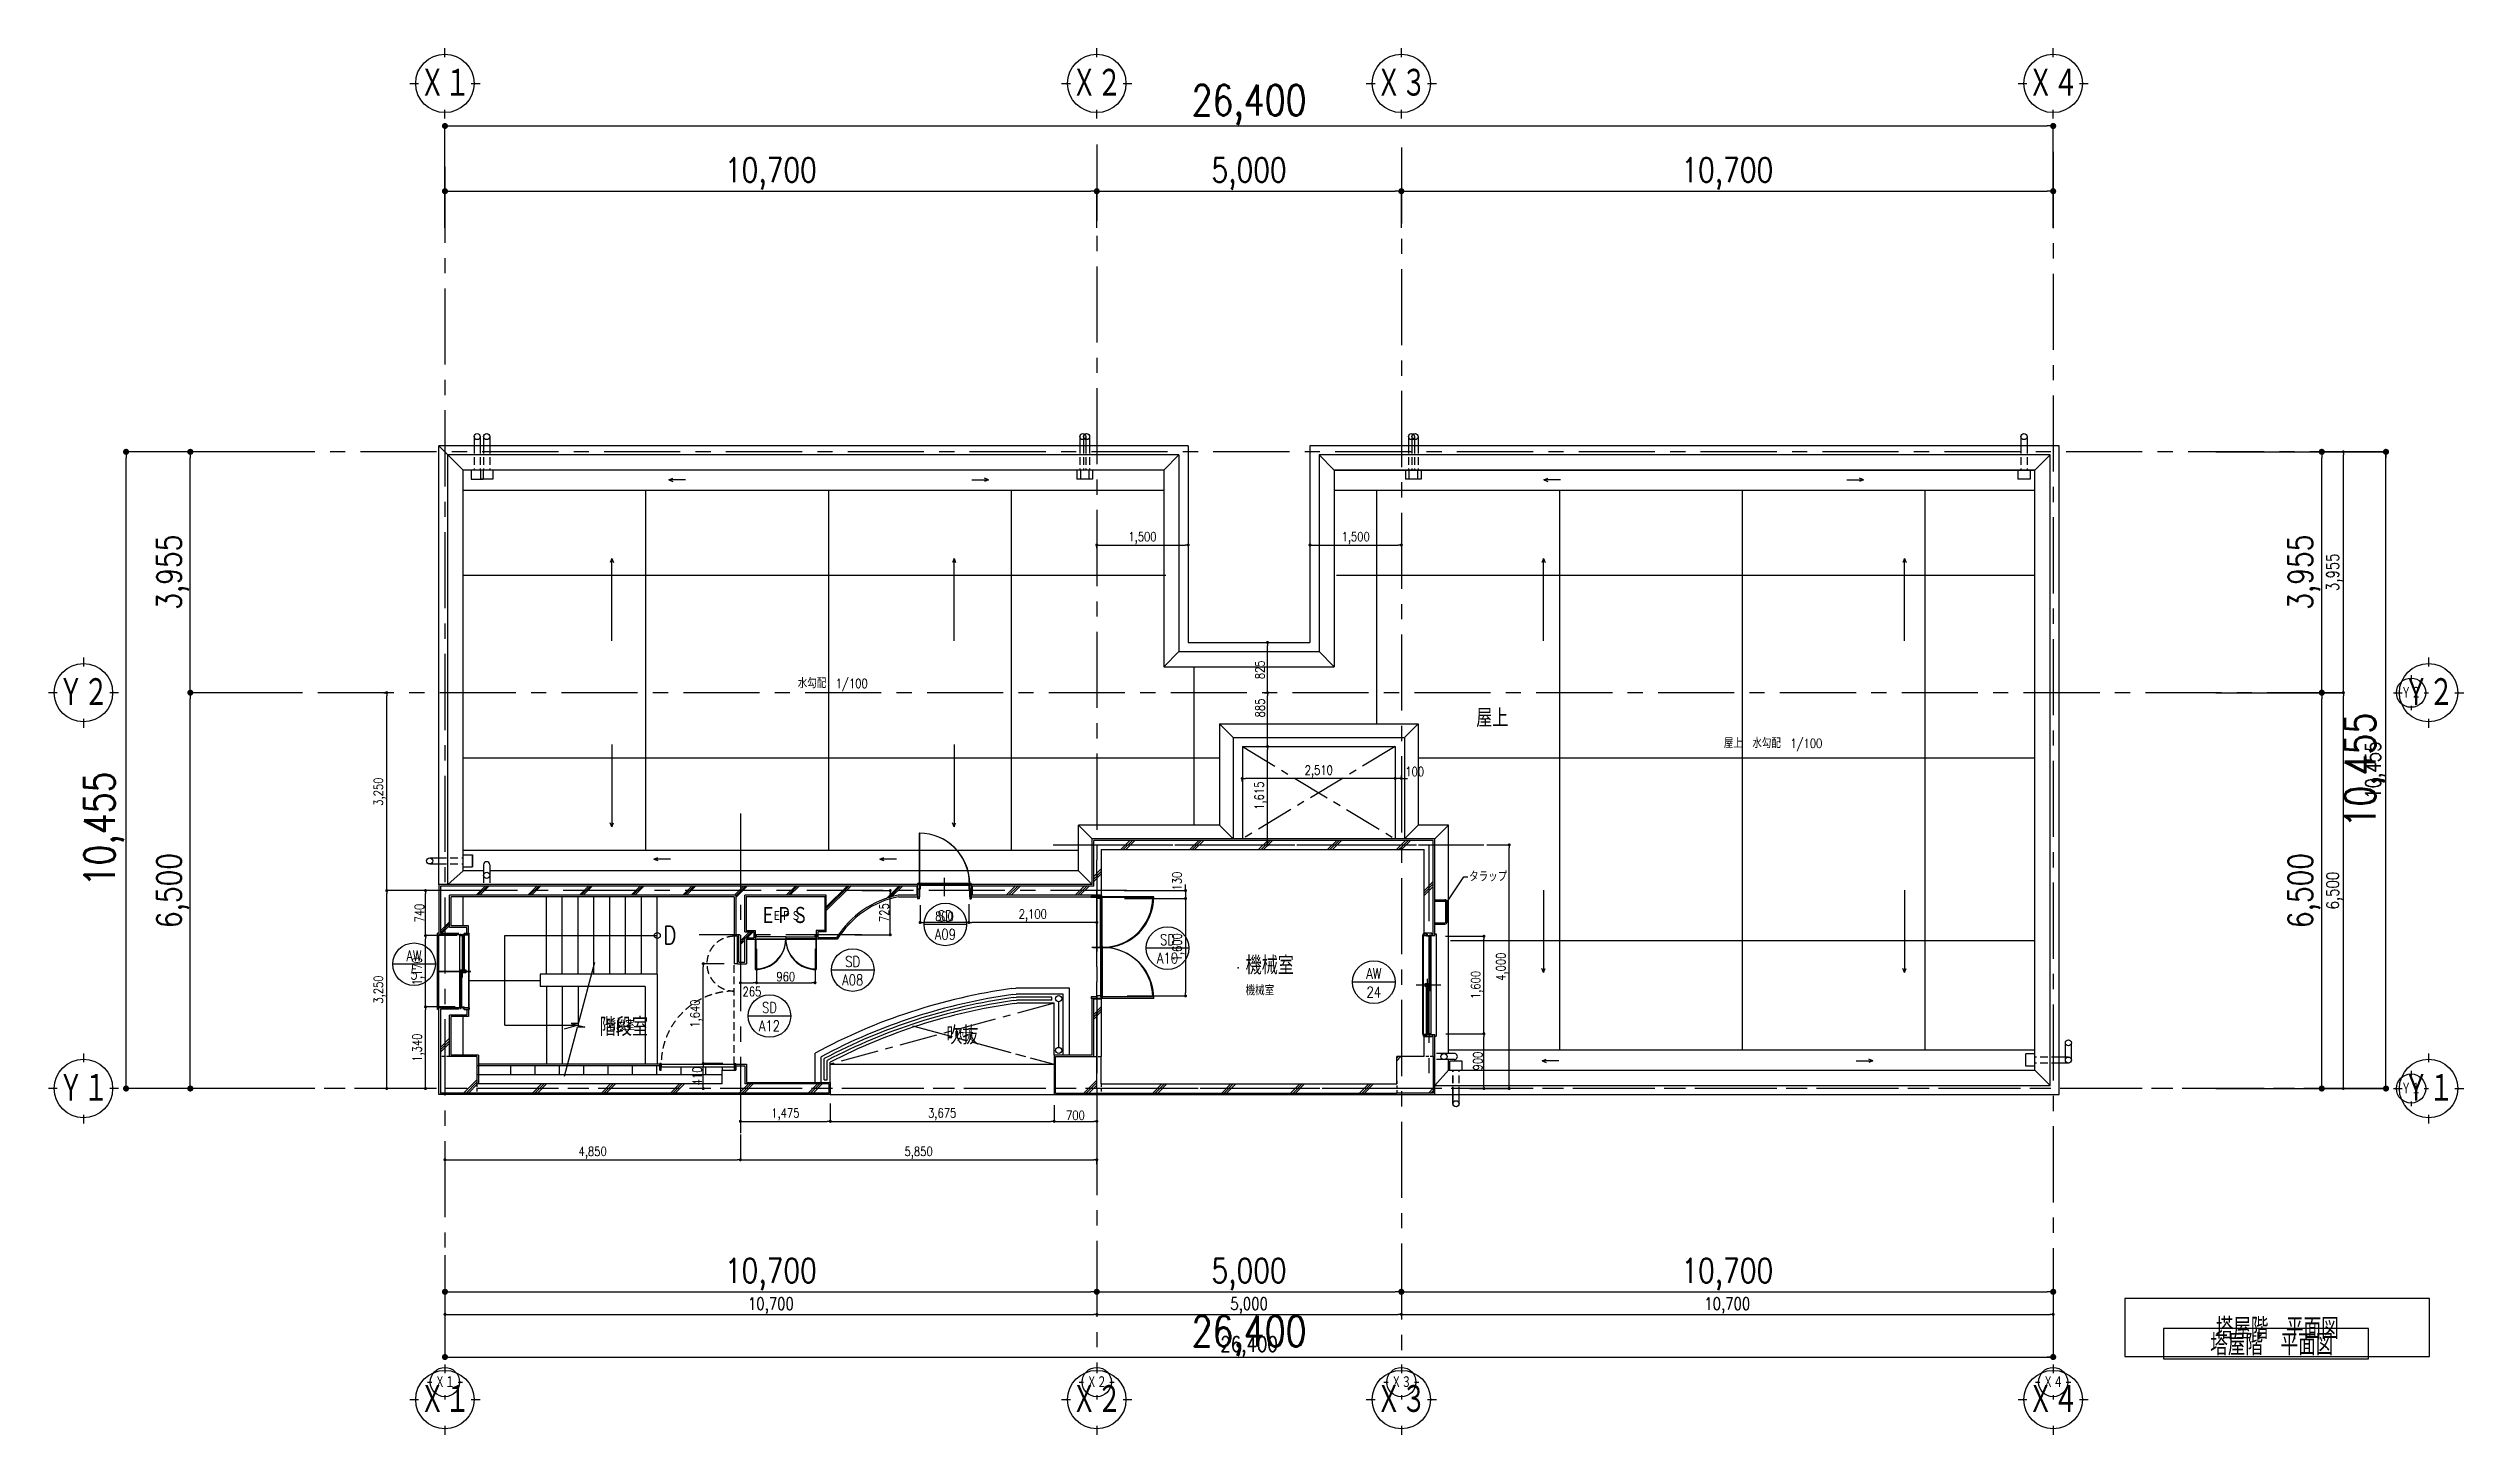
# Model space of a CAD drawing. Header units: millimetres. Extents: x 15495 to 166182, y -39946 to 18307.
# Drawn here: x 84638 to 124288, y -5754 to 17013 of the extents above; entities that cross this region are included whole.
import ezdxf
from ezdxf.enums import TextEntityAlignment as Align

# ---------------------------------------------------------------- set-up
doc = ezdxf.new("R2010")
doc.units = ezdxf.units.MM
doc.header["$LTSCALE"] = 1000
for name, pattern in [('CENTER', [2, 1.25, -0.25, 0.25, -0.25]), ('DASHED2', [0.375, 0.25, -0.125]), ('HIDDEN2', [0.1875, 0.125, -0.0625])]:
    doc.linetypes.add(name, pattern=pattern)
doc.layers.get('0').update_dxf_attribs({"linetype": 'CONTINUOUS'})
for name, color, linetype in [('DT_ID', 13, 'CONTINUOUS'), ('E_TEXT', 3, 'CONTINUOUS'), ('F_FINI1-50', 190, 'CONTINUOUS'), ('F_FITT1-100', 5, 'CONTINUOUS'), ('F_FITT1-50', 5, 'CONTINUOUS'), ('F_FITT2-100', 1, 'CONTINUOUS'), ('F_FITT2-50', 1, 'CONTINUOUS'), ('TRF-A_ELSE-100', 6, 'CONTINUOUS'), ('TRF-A_ELSE-50', 6, 'CONTINUOUS'), ('TRF-DT_ID-100', 13, 'CONTINUOUS'), ('TRF-DT_ID-50', 13, 'CONTINUOUS'), ('TRF-E_DIM-100', 3, 'CONTINUOUS'), ('TRF-E_DIM-50', 3, 'CONTINUOUS'), ('TRF-E_GRID-100', 1, 'CENTER'), ('TRF-E_GRID-50', 1, 'CENTER'), ('TRF-E_TEXT-100', 3, 'CONTINUOUS'), ('TRF-E_TEXT-50', 3, 'CONTINUOUS'), ('TRF-F_FINI1-100', 190, 'CONTINUOUS'), ('TRF-F_FINI1-50', 190, 'CONTINUOUS'), ('TRF-F_FITT1-100', 5, 'CONTINUOUS'), ('TRF-F_FITT1-50', 5, 'CONTINUOUS'), ('TRF-F_FITT2-50', 1, 'CONTINUOUS'), ('TRF-F_HAT1-50', 9, 'CONTINUOUS'), ('TRF-F_HIDE-100', 12, 'CONTINUOUS'), ('TRF-F_HIDE-50', 12, 'CONTINUOUS'), ('TRF-H-AREA-50', 1, 'CENTER'), ('TRF-H_LINE1-100', 140, 'CONTINUOUS'), ('TRF-R_COLM-50', 7, 'CONTINUOUS'), ('TRF-R_EWALL-50', 7, 'CONTINUOUS'), ('TRF-R_STAIR-100', 4, 'CONTINUOUS'), ('TRF-R_STAIR-50', 4, 'CONTINUOUS'), ('TRF-U_ALC-100', 8, 'CONTINUOUS'), ('TRF-U_ALC-50', 8, 'CONTINUOUS'), ('TRF-U_LGS-100', 120, 'CONTINUOUS'), ('TRF-U_LGS-50', 120, 'CONTINUOUS')]:
    doc.layers.add(name, color=color, linetype=linetype)
doc.styles.add('DIM', font='romans.shx', dxfattribs={"width": 0.8, "bigfont": 'bigfont.shx'})
doc.styles.add('ROOM', font='romans.shx', dxfattribs={"width": 0.8, "bigfont": 'bigfont.shx'})
doc.styles.get("Standard").update_dxf_attribs({"font": 'txt.shx', "bigfont": 'bigfont.shx'})
doc.dimstyles.new('DIM100_4_3', dxfattribs={"dimscale": 100, "dimtxt": 4, "dimasz": 1, "dimexe": 0, "dimexo": 1, "dimgap": 0.5, "dimtad": 1, "dimdec": 1, "dimdsep": 46, "dimlunit": 6, "dimtxsty": 'DIM', "dimblk1": 'DOT', "dimblk2": 'DOT', "dimsah": 1, "dimcen": 1, "dimclrd": 256, "dimclre": 256, "dimclrt": 256, "dimadec": 0, "dimazin": 0, "dimtfac": 1, "dimtdec": 1, "dimtix": 1, "dimtmove": 2, "dimatfit": 3, "dimldrblk": 'DOT', "dimfxl": 1, "dimtvp": 0.833333, "dimtolj": 1, "dimarcsym": 0})
doc.dimstyles.new('DIM100_5_3', dxfattribs={"dimscale": 100, "dimtxt": 5, "dimasz": 1, "dimexe": 0, "dimexo": 1, "dimgap": 0.5, "dimtad": 1, "dimdec": 1, "dimdsep": 46, "dimlunit": 6, "dimtxsty": 'DIM', "dimblk1": 'DOT', "dimblk2": 'DOT', "dimsah": 1, "dimcen": 1, "dimclrd": 256, "dimclre": 256, "dimclrt": 256, "dimadec": 0, "dimazin": 0, "dimtfac": 1, "dimtdec": 1, "dimtix": 1, "dimtmove": 2, "dimatfit": 3, "dimldrblk": 'DOT', "dimfxl": 1, "dimtvp": 0.833333, "dimtolj": 1, "dimarcsym": 0})
doc.dimstyles.new('DIM50_3_3', dxfattribs={"dimscale": 50, "dimtxt": 3, "dimasz": 1, "dimexe": 0, "dimexo": 1, "dimgap": 0.5, "dimtad": 1, "dimdec": 1, "dimdsep": 46, "dimlunit": 6, "dimtxsty": 'DIM', "dimblk1": 'DOT', "dimblk2": 'DOT', "dimsah": 1, "dimcen": 1, "dimclrd": 256, "dimclre": 256, "dimclrt": 256, "dimadec": 0, "dimazin": 0, "dimtfac": 1, "dimtdec": 1, "dimtix": 1, "dimtmove": 2, "dimatfit": 3, "dimldrblk": 'DOT', "dimfxl": 1, "dimtvp": 0.833333, "dimtolj": 1, "dimarcsym": 0})
doc.dimstyles.new('DIM50_4_3', dxfattribs={"dimscale": 50, "dimtxt": 4, "dimasz": 1, "dimexe": 0, "dimexo": 1, "dimgap": 0.5, "dimtad": 1, "dimdec": 1, "dimdsep": 46, "dimlunit": 6, "dimtxsty": 'DIM', "dimblk1": 'DOT', "dimblk2": 'DOT', "dimsah": 1, "dimcen": 1, "dimclrd": 256, "dimclre": 256, "dimclrt": 256, "dimadec": 0, "dimazin": 0, "dimtfac": 1, "dimtdec": 1, "dimtix": 1, "dimtmove": 2, "dimatfit": 3, "dimldrblk": 'DOT', "dimfxl": 1, "dimtvp": 0.833333, "dimtolj": 1, "dimarcsym": 0})
doc.dimstyles.new('DIM50_5_3', dxfattribs={"dimscale": 50, "dimtxt": 5, "dimasz": 1, "dimexe": 0, "dimexo": 1, "dimgap": 0.5, "dimtad": 1, "dimdec": 1, "dimdsep": 46, "dimlunit": 6, "dimtxsty": 'DIM', "dimblk1": 'DOT', "dimblk2": 'DOT', "dimsah": 1, "dimcen": 1, "dimclrd": 256, "dimclre": 256, "dimclrt": 256, "dimadec": 0, "dimazin": 0, "dimtfac": 1, "dimtdec": 1, "dimtix": 1, "dimtmove": 2, "dimatfit": 3, "dimldrblk": 'DOT', "dimfxl": 1, "dimtvp": 0.833333, "dimtolj": 1, "dimarcsym": 0})
pattern_1 = [(45, (-248514.3, -39169.25), (-565.6854, 565.6854), []), (45, (-248474.3, -39169.25), (-565.6854, 565.6854), []), (45, (-248434.3, -39169.25), (-565.6854, 565.6854), [])]

# ---------------------------------------------------------------- blocks, each defined once
blk = doc.blocks.new('TATEGU-KIGOU')
at = {"color": 2}
blk.add_line((350, 0), (-350, 0), dxfattribs=at)
blk.add_circle((0, 0), 350, dxfattribs=at)
at = {"color": 2, "style": 'ROOM', "width": 0.8}
for tag, p in [('建具種別', (0, 52)), ('建具番号', (0, -250))]:
    blk.add_attdef(tag, text='', height=175, dxfattribs=at).set_placement(p, align=Align.CENTER)
at = {"flags": 1}
for tag, p in [('内法寸法（W）', (-414, -714)), ('内法寸法（H）', (-414, -1064)), ('階', (-374, -1414)), ('部屋名', (-374, -1787)), ('メーカー名', (-374, -2149)), ('値段', (-374, -2499)), ('重量', (-374, -2849)), ('建具形状', (-374, -3199)), ('開閉方式', (-374, -3549)), ('取付場所', (-374, -3899)), ('見込', (-374, -4296)), ('扉厚', (-374, -4646)), ('仕上', (-374, -4996)), ('建具金物', (-374, -5696)), ('ガラス', (-374, -5346)), ('枠形状', (-374, -6046)), ('沓摺形状', (-374, -6396)), ('特記事項', (-374, -6746)), ('防火性能', (-374, -7096))]:
    blk.add_attdef(tag, p, '', height=175, dxfattribs=at)
blk = doc.blocks.new('DOT')
at = {"color": 0, "linetype": 'ByBlock'}
blk.add_line((-0.5, 0), (-1, 0), dxfattribs=at)
at = {"color": 0, "linetype": 'ByBlock', "const_width": 0.5}
blk.add_lwpolyline([(-0.25, 0, 1), (0.25, 0, 1)], format="xyb", close=True, dxfattribs=at)
blk = doc.blocks.new('*D499')
at = {"layer": 'TRF-E_DIM-100', "lineweight": -2}
for p, q in [((88707, 10386), (86969, 10386)), ((86969, 6531), (86969, 10286)), ((88707, 6431), (86969, 6431))]:
    blk.add_line(p, q, dxfattribs=at)
at = {"layer": 'TRF-E_DIM-100', "lineweight": -2, "xscale": 100, "yscale": 100, "zscale": 100}
for p, rotation in [((86969, 10386), 90), ((86969, 6431), 270)]:
    blk.add_blockref('DOT', p, dxfattribs=dict(at, rotation=rotation))
at = {"layer": 'TRF-E_DIM-100', "insert": (86681, 8409), "char_height": 400, "attachment_point": 5, "rotation": 90, "style": 'DIM'}
blk.add_mtext('\\A1;3,955', dxfattribs=at)
blk = doc.blocks.new('_DOT')
at = {"color": 0, "linetype": 'ByBlock'}
blk.add_line((-0.5, 0), (-1, 0), dxfattribs=at)
at = {"color": 0, "linetype": 'ByBlock', "const_width": 0.5}
blk.add_lwpolyline([(-0.25, 0, 1), (0.25, 0, 1)], format="xyb", close=True, dxfattribs=at)
blk = doc.blocks.new('*D498')
at = {"layer": 'TRF-E_DIM-100', "lineweight": -2}
for p, q in [((88353, 10386), (85914, 10386)), ((85914, 31), (85914, 10286)), ((88353, -69), (85914, -69))]:
    blk.add_line(p, q, dxfattribs=at)
at = {"layer": 'TRF-E_DIM-100', "lineweight": -2, "xscale": 100, "yscale": 100, "zscale": 100}
for p, rotation in [((85914, 10386), 90), ((85914, -69), 270)]:
    blk.add_blockref('DOT', p, dxfattribs=dict(at, rotation=rotation))
at = {"layer": 'TRF-E_DIM-100', "insert": (85554, 4193), "char_height": 500, "attachment_point": 5, "rotation": 90, "style": 'DIM'}
blk.add_mtext('\\A1;10,455', dxfattribs=at)
blk = doc.blocks.new('*D500')
at = {"layer": 'TRF-E_DIM-100', "lineweight": -2}
for p, q in [((88707, 6431), (86969, 6431)), ((86969, 31), (86969, 6331)), ((88707, -69), (86969, -69))]:
    blk.add_line(p, q, dxfattribs=at)
at = {"layer": 'TRF-E_DIM-100', "lineweight": -2, "xscale": 100, "yscale": 100, "zscale": 100}
for p, rotation in [((86969, 6431), 90), ((86969, -69), 270)]:
    blk.add_blockref('DOT', p, dxfattribs=dict(at, rotation=rotation))
at = {"layer": 'TRF-E_DIM-100', "insert": (86681, 3181), "char_height": 400, "attachment_point": 5, "rotation": 90, "style": 'DIM'}
blk.add_mtext('\\A1;6,500', dxfattribs=at)
blk = doc.blocks.new('*D504')
at = {"layer": 'TRF-E_DIM-100', "lineweight": -2}
for p, q in [((120219, 10386), (121958, 10386)), ((121958, 6531), (121958, 10286)), ((120219, 6431), (121958, 6431))]:
    blk.add_line(p, q, dxfattribs=at)
at = {"layer": 'TRF-E_DIM-100', "lineweight": -2, "xscale": 100, "yscale": 100, "zscale": 100}
for p, rotation in [((121958, 10386), 90), ((121958, 6431), 270)]:
    blk.add_blockref('DOT', p, dxfattribs=dict(at, rotation=rotation))
at = {"layer": 'TRF-E_DIM-100', "insert": (121669, 8409), "char_height": 400, "attachment_point": 5, "rotation": 90, "style": 'DIM'}
blk.add_mtext('\\A1;3,955', dxfattribs=at)
blk = doc.blocks.new('*D501')
at = {"layer": 'TRF-E_DIM-100', "lineweight": -2}
for p, q in [((120574, 10386), (123012, 10386)), ((123012, 31), (123012, 10286)), ((120574, -69), (123012, -69))]:
    blk.add_line(p, q, dxfattribs=at)
at = {"layer": 'TRF-E_DIM-100', "lineweight": -2, "xscale": 100, "yscale": 100, "zscale": 100}
for p, rotation in [((123012, 10386), 90), ((123012, -69), 270)]:
    blk.add_blockref('DOT', p, dxfattribs=dict(at, rotation=rotation))
at = {"layer": 'TRF-E_DIM-100', "insert": (122665, 5159), "char_height": 500, "attachment_point": 5, "rotation": 90, "style": 'DIM'}
blk.add_mtext('\\A1;10,455', dxfattribs=at)
blk = doc.blocks.new('*D507')
at = {"layer": 'TRF-E_DIM-100', "lineweight": -2}
for p, q in [((91149, -3178), (91149, -4478)), ((117549, -3178), (117549, -4478)), ((91249, -4478), (117449, -4478))]:
    blk.add_line(p, q, dxfattribs=at)
at = {"layer": 'TRF-E_DIM-100', "lineweight": -2, "xscale": 100, "yscale": 100, "zscale": 100, "rotation": 180}
blk.add_blockref('DOT', (91149, -4478), dxfattribs=at)
at = {"layer": 'TRF-E_DIM-100', "lineweight": -2, "xscale": 100, "yscale": 100, "zscale": 100}
blk.add_blockref('DOT', (117549, -4478), dxfattribs=at)
at = {"layer": 'TRF-E_DIM-100', "insert": (104349, -4130), "char_height": 500, "attachment_point": 5, "style": 'DIM'}
blk.add_mtext('\\A1;26,400', dxfattribs=at)
blk = doc.blocks.new('*D505')
at = {"layer": 'TRF-E_DIM-100', "lineweight": -2}
for p, q in [((106849, -2807), (106849, -3407)), ((117549, -2807), (117549, -3407)), ((106949, -3407), (117449, -3407))]:
    blk.add_line(p, q, dxfattribs=at)
at = {"layer": 'TRF-E_DIM-100', "lineweight": -2, "xscale": 100, "yscale": 100, "zscale": 100, "rotation": 180}
blk.add_blockref('DOT', (106849, -3407), dxfattribs=at)
at = {"layer": 'TRF-E_DIM-100', "lineweight": -2, "xscale": 100, "yscale": 100, "zscale": 100}
blk.add_blockref('DOT', (117549, -3407), dxfattribs=at)
at = {"layer": 'TRF-E_DIM-100', "insert": (112199, -3119), "char_height": 400, "attachment_point": 5, "style": 'DIM'}
blk.add_mtext('\\A1;10,700', dxfattribs=at)
blk = doc.blocks.new('*D509')
at = {"layer": 'TRF-E_DIM-100', "lineweight": -2}
for p, q in [((101849, -2807), (101849, -3407)), ((106849, -2807), (106849, -3407)), ((101949, -3407), (106749, -3407))]:
    blk.add_line(p, q, dxfattribs=at)
at = {"layer": 'TRF-E_DIM-100', "lineweight": -2, "xscale": 100, "yscale": 100, "zscale": 100, "rotation": 180}
blk.add_blockref('DOT', (101849, -3407), dxfattribs=at)
at = {"layer": 'TRF-E_DIM-100', "lineweight": -2, "xscale": 100, "yscale": 100, "zscale": 100}
blk.add_blockref('DOT', (106849, -3407), dxfattribs=at)
at = {"layer": 'TRF-E_DIM-100', "insert": (104349, -3119), "char_height": 400, "attachment_point": 5, "style": 'DIM'}
blk.add_mtext('\\A1;5,000', dxfattribs=at)
blk = doc.blocks.new('*D511')
at = {"layer": 'TRF-E_DIM-100', "lineweight": -2}
for p, q in [((91149, -2807), (91149, -3407)), ((101849, -2807), (101849, -3407)), ((91249, -3407), (101749, -3407))]:
    blk.add_line(p, q, dxfattribs=at)
at = {"layer": 'TRF-E_DIM-100', "lineweight": -2, "xscale": 100, "yscale": 100, "zscale": 100, "rotation": 180}
blk.add_blockref('DOT', (91149, -3407), dxfattribs=at)
at = {"layer": 'TRF-E_DIM-100', "lineweight": -2, "xscale": 100, "yscale": 100, "zscale": 100}
blk.add_blockref('DOT', (101849, -3407), dxfattribs=at)
at = {"layer": 'TRF-E_DIM-100', "insert": (96499, -3119), "char_height": 400, "attachment_point": 5, "style": 'DIM'}
blk.add_mtext('\\A1;10,700', dxfattribs=at)
blk = doc.blocks.new('SD-A10_100')
at = {"layer": 'F_FITT1-100'}
for p, q in [((860, 0), (0, 0)), ((0, -1670), (0, 0)), ((-142, -835), (158, -835)), ((860, -1670), (0, -1670))]:
    blk.add_line(p, q, dxfattribs=at)
for centre, start, end in [((31, -7), 269.8993, 0.4608), ((31, -1664), 359.5392, 90.1007)]:
    blk.add_arc(centre, 829, start, end, dxfattribs=at)
blk = doc.blocks.new('SD-A08_100')
at = {"layer": 'F_FITT1-100'}
for p, q in [((-5, 0), (996, 0)), ((-5, 0), (-5, -495)), ((996, 0), (996, -495))]:
    blk.add_line(p, q, dxfattribs=at)
for centre, start, end in [((0, 0), 269.4212, 0), ((990, 0), 180, 270.6767)]:
    blk.add_arc(centre, 495, start, end, dxfattribs=at)
blk = doc.blocks.new('SD-A12_100')
at = {"layer": 'F_FITT1-100', "linetype": 'DASHED2', "ltscale": 0.5}
blk.add_line((-1.846125, 0), (-1.846125, 1650), dxfattribs=at)
at = {"layer": 'F_FITT1-100'}
blk.add_line((-1201.846125, 0), (-1.846125, 0), dxfattribs=at)
at = {"layer": 'F_FITT1-100', "linetype": 'DASHED2', "ltscale": 0.5}
for centre, radius, end in [((-1.846125, 1650), 450, 270), ((-1.846125, 0), 1200, 180)]:
    blk.add_arc(centre, radius, 90, end, dxfattribs=at)
blk = doc.blocks.new('AW-5_100')
at = {"layer": 'F_FITT1-100'}
for p, q in [((290, -100), (290, 600)), ((-102, 0), (427, 0)), ((240, 100), (240, -600))]:
    blk.add_line(p, q, dxfattribs=at)
at = {"layer": 'F_FITT2-100'}
for p, q in [((-100, -600), (-100, 600)), ((385, 600), (385, -600))]:
    blk.add_line(p, q, dxfattribs=at)
blk = doc.blocks.new('SD-A09_100')
at = {"layer": 'F_FITT1-100'}
for p, q in [((1, 845), (1, 0)), ((1, 0), (821, 0)), ((411, -190), (411, 110))]:
    blk.add_line(p, q, dxfattribs=at)
blk.add_arc((-7, 16), 829, 358.862, 89.4063, dxfattribs=at)
blk = doc.blocks.new("AW-1'_100")
at = {"layer": 'F_FITT1-100'}
for p, q in [((25, -100), (25, 815)), ((-205, 0), (200, 0)), ((-25, 100), (-25, -815))]:
    blk.add_line(p, q, dxfattribs=at)
at = {"layer": 'F_FITT2-100'}
for p, q in [((-100, -815), (-100, 815)), ((120, 815), (120, -815))]:
    blk.add_line(p, q, dxfattribs=at)
blk = doc.blocks.new('ROOM')
at = {"layer": 'DT_ID', "flags": 1}
for tag, p in [('室番号', (0, 500)), ('面積', (0, -500)), ('内装制限', (0, -1000)), ('仕上レベル', (0, -1500)), ('スラブレベル', (0, -2000)), ('天井高', (0, -2500)), ('床下地', (0, -3000)), ('床仕上', (0, -3500)), ('巾木高さ', (0, -4000)), ('巾木仕上', (0, -4500)), ('壁下地', (0, -5000)), ('壁仕上', (0, -5500)), ('天井下地', (0, -6000)), ('天井仕上', (0, -6500)), ('見切縁', (0, -7000)), ('備考', (0, -7500))]:
    blk.add_attdef(tag, p, '', height=300, dxfattribs=at)
at = {"layer": 'E_TEXT', "style": 'ROOM', "width": 0.8}
blk.add_attdef('室名', (0, 0), '', height=300, dxfattribs=at)
blk = doc.blocks.new('*D486')
at = {"layer": 'TRF-E_DIM-100', "lineweight": -2}
for p, q in [((120219, 6431), (121958, 6431)), ((121958, 31), (121958, 6331)), ((120219, -69), (121958, -69))]:
    blk.add_line(p, q, dxfattribs=at)
at = {"layer": 'TRF-E_DIM-100', "lineweight": -2, "xscale": 100, "yscale": 100, "zscale": 100}
for p, rotation in [((121958, 6431), 90), ((121958, -69), 270)]:
    blk.add_blockref('DOT', p, dxfattribs=dict(at, rotation=rotation))
at = {"layer": 'TRF-E_DIM-100', "insert": (121669, 3181), "char_height": 400, "attachment_point": 5, "rotation": 90, "style": 'DIM'}
blk.add_mtext('\\A1;6,500', dxfattribs=at)
blk = doc.blocks.new('*D489')
at = {"layer": 'TRF-E_DIM-100', "lineweight": -2}
for p, q in [((91149, 14437), (91149, 15737)), ((91249, 15737), (117449, 15737)), ((117549, 14437), (117549, 15737))]:
    blk.add_line(p, q, dxfattribs=at)
at = {"layer": 'TRF-E_DIM-100', "lineweight": -2, "xscale": 100, "yscale": 100, "zscale": 100, "rotation": 180}
blk.add_blockref('DOT', (91149, 15737), dxfattribs=at)
at = {"layer": 'TRF-E_DIM-100', "lineweight": -2, "xscale": 100, "yscale": 100, "zscale": 100}
blk.add_blockref('DOT', (117549, 15737), dxfattribs=at)
at = {"layer": 'TRF-E_DIM-100', "insert": (104349, 16084), "char_height": 500, "attachment_point": 5, "style": 'DIM'}
blk.add_mtext('\\A1;26,400', dxfattribs=at)
blk = doc.blocks.new('*D488')
at = {"layer": 'TRF-E_DIM-100', "lineweight": -2}
for p, q in [((106849, 14066), (106849, 14666)), ((106949, 14666), (117449, 14666)), ((117549, 14066), (117549, 14666))]:
    blk.add_line(p, q, dxfattribs=at)
at = {"layer": 'TRF-E_DIM-100', "lineweight": -2, "xscale": 100, "yscale": 100, "zscale": 100, "rotation": 180}
blk.add_blockref('DOT', (106849, 14666), dxfattribs=at)
at = {"layer": 'TRF-E_DIM-100', "lineweight": -2, "xscale": 100, "yscale": 100, "zscale": 100}
blk.add_blockref('DOT', (117549, 14666), dxfattribs=at)
at = {"layer": 'TRF-E_DIM-100', "insert": (112199, 14954), "char_height": 400, "attachment_point": 5, "style": 'DIM'}
blk.add_mtext('\\A1;10,700', dxfattribs=at)
blk = doc.blocks.new('*D490')
at = {"layer": 'TRF-E_DIM-100', "lineweight": -2}
for p, q in [((101849, 14066), (101849, 14666)), ((101949, 14666), (106749, 14666)), ((106849, 14066), (106849, 14666))]:
    blk.add_line(p, q, dxfattribs=at)
at = {"layer": 'TRF-E_DIM-100', "lineweight": -2, "xscale": 100, "yscale": 100, "zscale": 100, "rotation": 180}
blk.add_blockref('DOT', (101849, 14666), dxfattribs=at)
at = {"layer": 'TRF-E_DIM-100', "lineweight": -2, "xscale": 100, "yscale": 100, "zscale": 100}
blk.add_blockref('DOT', (106849, 14666), dxfattribs=at)
at = {"layer": 'TRF-E_DIM-100', "insert": (104349, 14954), "char_height": 400, "attachment_point": 5, "style": 'DIM'}
blk.add_mtext('\\A1;5,000', dxfattribs=at)
blk = doc.blocks.new('*D492')
at = {"layer": 'TRF-E_DIM-100', "lineweight": -2}
for p, q in [((91149, 14066), (91149, 14666)), ((91249, 14666), (101749, 14666)), ((101849, 14066), (101849, 14666))]:
    blk.add_line(p, q, dxfattribs=at)
at = {"layer": 'TRF-E_DIM-100', "lineweight": -2, "xscale": 100, "yscale": 100, "zscale": 100, "rotation": 180}
blk.add_blockref('DOT', (91149, 14666), dxfattribs=at)
at = {"layer": 'TRF-E_DIM-100', "lineweight": -2, "xscale": 100, "yscale": 100, "zscale": 100}
blk.add_blockref('DOT', (101849, 14666), dxfattribs=at)
at = {"layer": 'TRF-E_DIM-100', "insert": (96499, 14954), "char_height": 400, "attachment_point": 5, "style": 'DIM'}
blk.add_mtext('\\A1;10,700', dxfattribs=at)
blk = doc.blocks.new('*D495')
at = {"layer": 'TRF-E_DIM-50', "lineweight": -2}
for p, q in [((91321, 3181), (90193, 3181)), ((90193, -19), (90193, 3131)), ((90284, -69), (90193, -69))]:
    blk.add_line(p, q, dxfattribs=at)
at = {"layer": 'TRF-E_DIM-50', "lineweight": -2, "xscale": 50, "yscale": 50, "zscale": 50}
for p, rotation in [((90193, 3181), 90), ((90193, -69), 270)]:
    blk.add_blockref('DOT', p, dxfattribs=dict(at, rotation=rotation))
at = {"layer": 'TRF-E_DIM-50', "insert": (90078, 1556), "char_height": 150, "attachment_point": 5, "rotation": 90, "style": 'DIM'}
blk.add_mtext('\\A1;3,250', dxfattribs=at)
blk = doc.blocks.new('*D472')
at = {"layer": 'TRF-E_DIM-50', "lineweight": -2}
for p, q in [((90143, 6431), (90193, 6431)), ((90193, 3231), (90193, 6381)), ((91321, 3181), (90193, 3181))]:
    blk.add_line(p, q, dxfattribs=at)
at = {"layer": 'TRF-E_DIM-50', "lineweight": -2, "xscale": 50, "yscale": 50, "zscale": 50}
for p, rotation in [((90193, 6431), 90), ((90193, 3181), 270)]:
    blk.add_blockref('DOT', p, dxfattribs=dict(at, rotation=rotation))
at = {"layer": 'TRF-E_DIM-50', "insert": (90078, 4806), "char_height": 150, "attachment_point": 5, "rotation": 90, "style": 'DIM'}
blk.add_mtext('\\A1;3,250', dxfattribs=at)
blk = doc.blocks.new('*D503')
at = {"layer": 'TRF-E_DIM-50', "lineweight": -2}
for p, q in [((120524, 10386), (122312, 10386)), ((122312, 6481), (122312, 10336)), ((120524, 6431), (122312, 6431))]:
    blk.add_line(p, q, dxfattribs=at)
at = {"layer": 'TRF-E_DIM-50', "lineweight": -2, "xscale": 50, "yscale": 50, "zscale": 50}
for p, rotation in [((122312, 10386), 90), ((122312, 6431), 270)]:
    blk.add_blockref('DOT', p, dxfattribs=dict(at, rotation=rotation))
at = {"layer": 'TRF-E_DIM-50', "insert": (122168, 8409), "char_height": 200, "attachment_point": 5, "rotation": 90, "style": 'DIM'}
blk.add_mtext('\\A1;3,955', dxfattribs=at)
blk = doc.blocks.new('*D502')
at = {"layer": 'TRF-E_DIM-50', "lineweight": -2}
for p, q in [((120524, 10386), (123012, 10386)), ((123012, -19), (123012, 10336)), ((120524, -69), (123012, -69))]:
    blk.add_line(p, q, dxfattribs=at)
at = {"layer": 'TRF-E_DIM-50', "lineweight": -2, "xscale": 50, "yscale": 50, "zscale": 50}
for p, rotation in [((123012, 10386), 90), ((123012, -69), 270)]:
    blk.add_blockref('DOT', p, dxfattribs=dict(at, rotation=rotation))
at = {"layer": 'TRF-E_DIM-50', "insert": (122838, 5159), "char_height": 250, "attachment_point": 5, "rotation": 90, "style": 'DIM'}
blk.add_mtext('\\A1;10,455', dxfattribs=at)
blk = doc.blocks.new('*D508')
at = {"layer": 'TRF-E_DIM-50', "lineweight": -2}
for p, q in [((91149, -3128), (91149, -4478)), ((117549, -3128), (117549, -4478)), ((91199, -4478), (117499, -4478))]:
    blk.add_line(p, q, dxfattribs=at)
at = {"layer": 'TRF-E_DIM-50', "lineweight": -2, "xscale": 50, "yscale": 50, "zscale": 50, "rotation": 180}
blk.add_blockref('DOT', (91149, -4478), dxfattribs=at)
at = {"layer": 'TRF-E_DIM-50', "lineweight": -2, "xscale": 50, "yscale": 50, "zscale": 50}
blk.add_blockref('DOT', (117549, -4478), dxfattribs=at)
at = {"layer": 'TRF-E_DIM-50', "insert": (104349, -4304), "char_height": 250, "attachment_point": 5, "style": 'DIM'}
blk.add_mtext('\\A1;26,400', dxfattribs=at)
blk = doc.blocks.new('*D506')
at = {"layer": 'TRF-E_DIM-50', "lineweight": -2}
for p, q in [((106849, -3128), (106849, -3778)), ((117549, -3128), (117549, -3778)), ((106899, -3778), (117499, -3778))]:
    blk.add_line(p, q, dxfattribs=at)
at = {"layer": 'TRF-E_DIM-50', "lineweight": -2, "xscale": 50, "yscale": 50, "zscale": 50, "rotation": 180}
blk.add_blockref('DOT', (106849, -3778), dxfattribs=at)
at = {"layer": 'TRF-E_DIM-50', "lineweight": -2, "xscale": 50, "yscale": 50, "zscale": 50}
blk.add_blockref('DOT', (117549, -3778), dxfattribs=at)
at = {"layer": 'TRF-E_DIM-50', "insert": (112199, -3634), "char_height": 200, "attachment_point": 5, "style": 'DIM'}
blk.add_mtext('\\A1;10,700', dxfattribs=at)
blk = doc.blocks.new('*D514')
at = {"layer": 'TRF-E_DIM-50', "lineweight": -2}
for p, q in [((91149, -1129), (91149, -1239)), ((95999, -824), (95999, -1239)), ((91199, -1239), (95949, -1239))]:
    blk.add_line(p, q, dxfattribs=at)
at = {"layer": 'TRF-E_DIM-50', "lineweight": -2, "xscale": 50, "yscale": 50, "zscale": 50, "rotation": 180}
blk.add_blockref('DOT', (91149, -1239), dxfattribs=at)
at = {"layer": 'TRF-E_DIM-50', "lineweight": -2, "xscale": 50, "yscale": 50, "zscale": 50}
blk.add_blockref('DOT', (95999, -1239), dxfattribs=at)
at = {"layer": 'TRF-E_DIM-50', "insert": (93574, -1125), "char_height": 150, "attachment_point": 5, "style": 'DIM'}
blk.add_mtext('\\A1;4,850', dxfattribs=at)
blk = doc.blocks.new('*D513')
at = {"layer": 'TRF-E_DIM-50', "lineweight": -2}
for p, q in [((95999, -824), (95999, -1239)), ((96049, -1239), (101799, -1239)), ((101849, -1309), (101849, -1239))]:
    blk.add_line(p, q, dxfattribs=at)
at = {"layer": 'TRF-E_DIM-50', "lineweight": -2, "xscale": 50, "yscale": 50, "zscale": 50, "rotation": 180}
blk.add_blockref('DOT', (95999, -1239), dxfattribs=at)
at = {"layer": 'TRF-E_DIM-50', "lineweight": -2, "xscale": 50, "yscale": 50, "zscale": 50}
blk.add_blockref('DOT', (101849, -1239), dxfattribs=at)
at = {"layer": 'TRF-E_DIM-50', "insert": (98924, -1125), "char_height": 150, "attachment_point": 5, "style": 'DIM'}
blk.add_mtext('\\A1;5,850', dxfattribs=at)
blk = doc.blocks.new('*D510')
at = {"layer": 'TRF-E_DIM-50', "lineweight": -2}
for p, q in [((101849, -3128), (101849, -3778)), ((106849, -3128), (106849, -3778)), ((101899, -3778), (106799, -3778))]:
    blk.add_line(p, q, dxfattribs=at)
at = {"layer": 'TRF-E_DIM-50', "lineweight": -2, "xscale": 50, "yscale": 50, "zscale": 50, "rotation": 180}
blk.add_blockref('DOT', (101849, -3778), dxfattribs=at)
at = {"layer": 'TRF-E_DIM-50', "lineweight": -2, "xscale": 50, "yscale": 50, "zscale": 50}
blk.add_blockref('DOT', (106849, -3778), dxfattribs=at)
at = {"layer": 'TRF-E_DIM-50', "insert": (104349, -3634), "char_height": 200, "attachment_point": 5, "style": 'DIM'}
blk.add_mtext('\\A1;5,000', dxfattribs=at)
blk = doc.blocks.new('*D512')
at = {"layer": 'TRF-E_DIM-50', "lineweight": -2}
for p, q in [((91149, -3128), (91149, -3778)), ((101849, -3128), (101849, -3778)), ((91199, -3778), (101799, -3778))]:
    blk.add_line(p, q, dxfattribs=at)
at = {"layer": 'TRF-E_DIM-50', "lineweight": -2, "xscale": 50, "yscale": 50, "zscale": 50, "rotation": 180}
blk.add_blockref('DOT', (91149, -3778), dxfattribs=at)
at = {"layer": 'TRF-E_DIM-50', "lineweight": -2, "xscale": 50, "yscale": 50, "zscale": 50}
blk.add_blockref('DOT', (101849, -3778), dxfattribs=at)
at = {"layer": 'TRF-E_DIM-50', "insert": (96499, -3634), "char_height": 200, "attachment_point": 5, "style": 'DIM'}
blk.add_mtext('\\A1;10,700', dxfattribs=at)
blk = doc.blocks.new('*D491')
at = {"layer": 'TRF-E_DIM-50', "lineweight": -2}
for p, q in [((101849, 8806), (101849, 8856)), ((101899, 8856), (103299, 8856)), ((103349, 8906), (103349, 8856))]:
    blk.add_line(p, q, dxfattribs=at)
at = {"layer": 'TRF-E_DIM-50', "lineweight": -2, "xscale": 50, "yscale": 50, "zscale": 50, "rotation": 180}
blk.add_blockref('DOT', (101849, 8856), dxfattribs=at)
at = {"layer": 'TRF-E_DIM-50', "lineweight": -2, "xscale": 50, "yscale": 50, "zscale": 50}
blk.add_blockref('DOT', (103349, 8856), dxfattribs=at)
at = {"layer": 'TRF-E_DIM-50', "insert": (102599, 8970), "char_height": 150, "attachment_point": 5, "style": 'DIM'}
blk.add_mtext('\\A1;1,500', dxfattribs=at)
blk = doc.blocks.new('*D516')
at = {"layer": 'TRF-E_DIM-50', "lineweight": -2}
for p, q in [((102300, 3181), (103306, 3181)), ((103306, 3231), (103306, 3281)), ((103306, 3181), (103306, 3051)), ((102304, 3051), (103306, 3051)), ((103306, 3001), (103306, 2951))]:
    blk.add_line(p, q, dxfattribs=at)
at = {"layer": 'TRF-E_DIM-50', "lineweight": -2, "xscale": 50, "yscale": 50, "zscale": 50}
for p, rotation in [((103306, 3181), 270), ((103306, 3051), 90)]:
    blk.add_blockref('DOT', p, dxfattribs=dict(at, rotation=rotation))
at = {"layer": 'TRF-E_DIM-50', "insert": (103167, 3337), "char_height": 150, "attachment_point": 5, "rotation": 90, "style": 'DIM'}
blk.add_mtext('\\A1;130', dxfattribs=at)
blk = doc.blocks.new('SD-A10_50')
at = {"layer": 'F_FINI1-50'}
blk.add_line((0, 1695), (0, 1680), dxfattribs=at)
at = {"layer": 'F_FITT1-50'}
for p, q in [((15, 1680), (-165, 1680)), ((-165, 1655), (-165, 1680)), ((-75, 1655), (-165, 1655)), ((-75, 1640), (-75, 1680)), ((-75, 1680), (-75, 1655)), ((-15, 1640), (-75, 1640)), ((-15, 840), (-15, 1655)), ((845, 1655), (-15, 1655)), ((15, 815), (15, 1680)), ((-157, 840), (143, 840)), ((-15, 840), (-15, 25)), ((15, 865), (15, 0)), ((-165, 25), (-165, 0)), ((-75, 25), (-165, 25)), ((15, 0), (-165, 0)), ((-15, 40), (-75, 40)), ((-75, 40), (-75, 0)), ((-75, 0), (-75, 25)), ((845, 25), (-15, 25))]:
    blk.add_line(p, q, dxfattribs=at)
for centre, start, end in [((21, 1664), 269.6024, 359.3527), ((21, 16), 0.65, 90.4124)]:
    blk.add_arc(centre, 824, start, end, dxfattribs=at)
blk = doc.blocks.new('*D515')
at = {"layer": 'TRF-E_DIM-50', "lineweight": -2}
for p, q in [((102302, 3051), (103306, 3051)), ((103306, 3001), (103306, 1501)), ((102350, 1451), (103306, 1451))]:
    blk.add_line(p, q, dxfattribs=at)
at = {"layer": 'TRF-E_DIM-50', "lineweight": -2, "xscale": 50, "yscale": 50, "zscale": 50}
for p, rotation in [((103306, 3051), 90), ((103306, 1451), 270)]:
    blk.add_blockref('DOT', p, dxfattribs=dict(at, rotation=rotation))
at = {"layer": 'TRF-E_DIM-50', "insert": (103191, 2251), "char_height": 150, "attachment_point": 5, "rotation": 90, "style": 'DIM'}
blk.add_mtext('\\A1;1,600', dxfattribs=at)
blk = doc.blocks.new('SD-A09_50')
at = {"layer": 'F_FITT1-50'}
for p, q in [((-855, 845), (-855, -15)), ((0, 15), (-880, 15)), ((-880, 15), (-880, -235)), ((-440, -190), (-440, 110)), ((-25, 15), (-25, -15)), ((0, 15), (0, -235)), ((-840, -75), (-880, -75)), ((-855, -235), (-880, -235)), ((-25, -15), (-855, -15)), ((-855, -75), (-855, -235)), ((-840, -15), (-840, -75)), ((-40, -15), (-40, -75)), ((-40, -75), (0, -75)), ((0, -75), (-25, -75)), ((-25, -75), (-25, -235)), ((-25, -235), (0, -235))]:
    blk.add_line(p, q, dxfattribs=at)
blk.add_arc((-862, 8), 837, 0.489, 89.511, dxfattribs=at)
blk = doc.blocks.new('*D518')
at = {"layer": 'TRF-E_DIM-50', "lineweight": -2}
for p, q in [((97474, -317), (97474, -608)), ((95999, -481), (95999, -608)), ((96049, -608), (97424, -608))]:
    blk.add_line(p, q, dxfattribs=at)
at = {"layer": 'TRF-E_DIM-50', "lineweight": -2, "xscale": 50, "yscale": 50, "zscale": 50, "rotation": 180}
blk.add_blockref('DOT', (95999, -608), dxfattribs=at)
at = {"layer": 'TRF-E_DIM-50', "lineweight": -2, "xscale": 50, "yscale": 50, "zscale": 50}
blk.add_blockref('DOT', (97474, -608), dxfattribs=at)
at = {"layer": 'TRF-E_DIM-50', "insert": (96736, -493), "char_height": 150, "attachment_point": 5, "style": 'DIM'}
blk.add_mtext('\\A1;1,475', dxfattribs=at)
blk = doc.blocks.new('SD-A08_50')
at = {"layer": 'F_FITT1-50'}
for p, q in [((-979.000125, 69.999875), (-1009.000125, 69.999875)), ((-1009.000125, 69.999875), (-1009.000125, 40)), ((-1009.000125, 40), (-979.000125, 40)), ((-500, 40), (-994.999875, 40)), ((-994.999875, 9.999875), (-994.999875, -485)), ((-994.999875, 9.999875), (-500, 9.999875)), ((-979.000125, 40), (-979.000125, 69.999875)), ((-500, 40), (-5.000125, 40)), ((-5.000125, 9.999875), (-500, 9.999875)), ((-20.999875, 40), (-20.999875, 69.999875)), ((-20.999875, 69.999875), (9.000125, 69.999875)), ((9.000125, 40), (-20.999875, 40)), ((-5.000125, 40), (-5.000125, 9.999875)), ((-5.000125, 9.999875), (-5.000125, -485)), ((9.000125, 69.999875), (9.000125, 40))]:
    blk.add_line(p, q, dxfattribs=at)
for centre, start, end in [((-994.999875, 9.999875), 270, 0), ((-5.000125, 9.999875), 180, 270)]:
    blk.add_arc(centre, 494.999875, start, end, dxfattribs=at)
blk = doc.blocks.new('*D517')
at = {"layer": 'TRF-E_DIM-50', "lineweight": -2}
for p, q in [((96264, 2226), (96264, 1668)), ((97224, 2222), (97224, 1668)), ((96314, 1668), (97174, 1668))]:
    blk.add_line(p, q, dxfattribs=at)
at = {"layer": 'TRF-E_DIM-50', "lineweight": -2, "xscale": 50, "yscale": 50, "zscale": 50, "rotation": 180}
blk.add_blockref('DOT', (96264, 1668), dxfattribs=at)
at = {"layer": 'TRF-E_DIM-50', "lineweight": -2, "xscale": 50, "yscale": 50, "zscale": 50}
blk.add_blockref('DOT', (97224, 1668), dxfattribs=at)
at = {"layer": 'TRF-E_DIM-50', "insert": (96744, 1768), "char_height": 150, "attachment_point": 5, "style": 'DIM'}
blk.add_mtext('\\A1;960', dxfattribs=at)
blk = doc.blocks.new('SD-A12_50')
at = {"layer": 'F_FITT1-50'}
for p, q in [((-24.923125, 2100), (-24.923125, 1650)), ((25.076875, 1650), (-24.923125, 1650)), ((-1226.76925, 10), (-1249.84625, 10)), ((-1249.84625, -100), (-1249.84625, 10)), ((-1226.76925, -100), (-1226.76925, 10)), ((-1224.923125, 0), (-24.923125, 0)), ((-23.077, -100), (-23.077, 10)), ((-23.077, 10), (0, 10)), ((0, -100), (0, 10)), ((-1249.84625, -100), (-1226.76925, -100)), ((0, -100), (-23.077, -100))]:
    blk.add_line(p, q, dxfattribs=at)
at = {"layer": 'F_FITT1-50', "linetype": 'DASHED2', "ltscale": 0.5}
blk.add_line((-24.923125, 0), (-24.923125, 1650), dxfattribs=at)
for centre, radius, end in [((-24.923125, 1650), 450, 270), ((-24.923125, 0), 1200, 180)]:
    blk.add_arc(centre, radius, 90, end, dxfattribs=at)
blk = doc.blocks.new('AW-5_50')
at = {"layer": 'F_FITT1-50', "color": 5}
for p, q in [((245, 610), (265, 610)), ((245, 610), (265, 610)), ((245, 610), (245, 585)), ((245, 610), (245, 585)), ((245, 585), (315, 585)), ((245, 585), (315, 585)), ((284, 585), (284, 547)), ((284, 585), (284, 547)), ((284, 547), (306, 547)), ((284, 547), (306, 547)), ((295, 610), (315, 610)), ((295, 610), (315, 610)), ((295, 547), (295, 25)), ((306, 585), (306, 547)), ((306, 585), (306, 547)), ((315, 625), (400, 625)), ((315, 625), (400, 625)), ((315, 625), (315, 610)), ((315, 625), (315, 610)), ((315, 610), (315, 585)), ((315, 610), (315, 585)), ((315, 600), (400, 600)), ((315, 600), (400, 600)), ((400, 600), (400, 625)), ((400, 600), (400, 625)), ((254, 25), (276, 25)), ((254, -25), (254, 25)), ((254, 25), (276, 25)), ((254, -25), (254, 25)), ((276, 25), (276, -25)), ((276, 25), (276, -25)), ((284, 25), (341, 25)), ((284, -25), (284, 25)), ((284, 25), (341, 25)), ((284, -25), (284, 25)), ((306, -25), (306, 25)), ((306, -25), (306, 25)), ((341, 25), (341, -25)), ((341, 25), (341, -25)), ((276, -25), (254, -25)), ((276, -25), (254, -25)), ((265, -547), (265, -25)), ((341, -25), (284, -25)), ((341, -25), (284, -25)), ((245, -610), (245, -585)), ((245, -585), (315, -585)), ((245, -610), (245, -585)), ((245, -585), (315, -585)), ((245, -610), (265, -610)), ((245, -610), (265, -610)), ((254, -585), (254, -547)), ((276, -547), (254, -547)), ((254, -585), (254, -547)), ((276, -547), (254, -547)), ((276, -585), (276, -547)), ((276, -585), (276, -547)), ((295, -610), (315, -610)), ((295, -610), (315, -610)), ((315, -610), (315, -585)), ((315, -610), (315, -585)), ((315, -600), (400, -600)), ((315, -600), (400, -600)), ((315, -625), (315, -610)), ((315, -625), (315, -610)), ((315, -625), (400, -625)), ((315, -625), (400, -625)), ((400, -600), (400, -625)), ((400, -600), (400, -625))]:
    blk.add_line(p, q, dxfattribs=at)
at = {"layer": 'F_FITT1-50'}
blk.add_line((-102, 0), (427, 0), dxfattribs=at)
blk.add_line((-102, 0), (427, 0), dxfattribs=at)
at = {"layer": 'F_FITT2-50', "color": 1}
for p, q in [((-120, -625), (-120, 625)), ((-120, -625), (-120, 625)), ((-100, 625), (-120, 625)), ((-100, 625), (-120, 625)), ((245, -600), (245, 585)), ((284, 547), (284, 25)), ((306, 547), (306, 25)), ((315, 585), (315, 25)), ((400, -600), (400, 600)), ((254, -547), (254, -25)), ((276, -547), (276, -25)), ((-100, -625), (-120, -625)), ((-100, -625), (-120, -625))]:
    blk.add_line(p, q, dxfattribs=at)
blk = doc.blocks.new('*D520')
at = {"layer": 'TRF-E_DIM-50', "lineweight": -2}
for p, q in [((95730, 1981), (95389, 1981)), ((95389, 391), (95389, 1931)), ((95702, 341), (95389, 341))]:
    blk.add_line(p, q, dxfattribs=at)
at = {"layer": 'TRF-E_DIM-50', "lineweight": -2, "xscale": 50, "yscale": 50, "zscale": 50}
for p, rotation in [((95389, 1981), 90), ((95389, 341), 270)]:
    blk.add_blockref('DOT', p, dxfattribs=dict(at, rotation=rotation))
at = {"layer": 'TRF-E_DIM-50', "insert": (95275, 1161), "char_height": 150, "attachment_point": 5, "rotation": 90, "style": 'DIM'}
blk.add_mtext('\\A1;1,640', dxfattribs=at)
blk = doc.blocks.new('*D519')
at = {"layer": 'TRF-E_DIM-50', "lineweight": -2}
for p, q in [((96264, 2224), (96264, 1668)), ((95999, 1689), (95999, 1668)), ((96049, 1668), (96214, 1668))]:
    blk.add_line(p, q, dxfattribs=at)
at = {"layer": 'TRF-E_DIM-50', "lineweight": -2, "xscale": 50, "yscale": 50, "zscale": 50, "rotation": 180}
blk.add_blockref('DOT', (95999, 1668), dxfattribs=at)
at = {"layer": 'TRF-E_DIM-50', "lineweight": -2, "xscale": 50, "yscale": 50, "zscale": 50}
blk.add_blockref('DOT', (96264, 1668), dxfattribs=at)
at = {"layer": 'TRF-E_DIM-50', "insert": (96188, 1523), "char_height": 150, "attachment_point": 5, "style": 'DIM'}
blk.add_mtext('\\A1;265', dxfattribs=at)
blk = doc.blocks.new('*D494')
at = {"layer": 'TRF-E_DIM-50', "lineweight": -2}
for p, q in [((91344, 2441), (90830, 2441)), ((90830, 1321), (90830, 2391)), ((91319, 1271), (90830, 1271))]:
    blk.add_line(p, q, dxfattribs=at)
at = {"layer": 'TRF-E_DIM-50', "lineweight": -2, "xscale": 50, "yscale": 50, "zscale": 50}
for p, rotation in [((90830, 2441), 90), ((90830, 1271), 270)]:
    blk.add_blockref('DOT', p, dxfattribs=dict(at, rotation=rotation))
at = {"layer": 'TRF-E_DIM-50', "insert": (90715, 1856), "char_height": 150, "attachment_point": 5, "rotation": 90, "style": 'DIM'}
blk.add_mtext('\\A1;1,170', dxfattribs=at)
blk = doc.blocks.new('*D496')
at = {"layer": 'TRF-E_DIM-50', "lineweight": -2}
for p, q in [((91293, 1271), (90830, 1271)), ((90830, -19), (90830, 1221)), ((90859, -69), (90830, -69))]:
    blk.add_line(p, q, dxfattribs=at)
at = {"layer": 'TRF-E_DIM-50', "lineweight": -2, "xscale": 50, "yscale": 50, "zscale": 50}
for p, rotation in [((90830, 1271), 90), ((90830, -69), 270)]:
    blk.add_blockref('DOT', p, dxfattribs=dict(at, rotation=rotation))
at = {"layer": 'TRF-E_DIM-50', "insert": (90715, 601), "char_height": 150, "attachment_point": 5, "rotation": 90, "style": 'DIM'}
blk.add_mtext('\\A1;1,340', dxfattribs=at)
blk = doc.blocks.new('*D521')
at = {"layer": 'TRF-E_DIM-50', "lineweight": -2}
for p, q in [((95708, 341), (95389, 341)), ((95389, -19), (95389, 291)), ((95428, -69), (95389, -69))]:
    blk.add_line(p, q, dxfattribs=at)
at = {"layer": 'TRF-E_DIM-50', "lineweight": -2, "xscale": 50, "yscale": 50, "zscale": 50}
for p, rotation in [((95389, 341), 90), ((95389, -69), 270)]:
    blk.add_blockref('DOT', p, dxfattribs=dict(at, rotation=rotation))
at = {"layer": 'TRF-E_DIM-50', "insert": (95289, 136), "char_height": 150, "attachment_point": 5, "rotation": 90, "style": 'DIM'}
blk.add_mtext('\\A1;410', dxfattribs=at)
blk = doc.blocks.new('*D497')
at = {"layer": 'TRF-E_DIM-50', "lineweight": -2}
for p, q in [((91099, 3181), (90830, 3181)), ((90830, 2491), (90830, 3131)), ((91344, 2441), (90830, 2441))]:
    blk.add_line(p, q, dxfattribs=at)
at = {"layer": 'TRF-E_DIM-50', "lineweight": -2, "xscale": 50, "yscale": 50, "zscale": 50}
for p, rotation in [((90830, 3181), 90), ((90830, 2441), 270)]:
    blk.add_blockref('DOT', p, dxfattribs=dict(at, rotation=rotation))
at = {"layer": 'TRF-E_DIM-50', "insert": (90730, 2811), "char_height": 150, "attachment_point": 5, "rotation": 90, "style": 'DIM'}
blk.add_mtext('\\A1;740', dxfattribs=at)
blk = doc.blocks.new('*D473')
at = {"layer": 'TRF-E_DIM-50', "lineweight": -2}
for p, q in [((97474, -341), (97474, -608)), ((101149, -341), (101149, -608)), ((97524, -608), (101099, -608))]:
    blk.add_line(p, q, dxfattribs=at)
at = {"layer": 'TRF-E_DIM-50', "lineweight": -2, "xscale": 50, "yscale": 50, "zscale": 50, "rotation": 180}
blk.add_blockref('DOT', (97474, -608), dxfattribs=at)
at = {"layer": 'TRF-E_DIM-50', "lineweight": -2, "xscale": 50, "yscale": 50, "zscale": 50}
blk.add_blockref('DOT', (101149, -608), dxfattribs=at)
at = {"layer": 'TRF-E_DIM-50', "insert": (99311, -493), "char_height": 150, "attachment_point": 5, "style": 'DIM'}
blk.add_mtext('\\A1;3,675', dxfattribs=at)
blk = doc.blocks.new('*D474')
at = {"layer": 'TRF-E_DIM-50', "lineweight": -2}
for p, q in [((101149, -341), (101149, -608)), ((101849, -219), (101849, -608)), ((101199, -608), (101799, -608))]:
    blk.add_line(p, q, dxfattribs=at)
at = {"layer": 'TRF-E_DIM-50', "lineweight": -2, "xscale": 50, "yscale": 50, "zscale": 50, "rotation": 180}
blk.add_blockref('DOT', (101149, -608), dxfattribs=at)
at = {"layer": 'TRF-E_DIM-50', "lineweight": -2, "xscale": 50, "yscale": 50, "zscale": 50}
blk.add_blockref('DOT', (101849, -608), dxfattribs=at)
at = {"layer": 'TRF-E_DIM-50', "insert": (101499, -508), "char_height": 150, "attachment_point": 5, "style": 'DIM'}
blk.add_mtext('\\A1;700', dxfattribs=at)
blk = doc.blocks.new('*D475')
at = {"layer": 'TRF-E_DIM-50', "lineweight": -2}
for p, q in [((98949, 2940), (98949, 2658)), ((99749, 2956), (99749, 2658)), ((99699, 2658), (98999, 2658))]:
    blk.add_line(p, q, dxfattribs=at)
at = {"layer": 'TRF-E_DIM-50', "lineweight": -2, "xscale": 50, "yscale": 50, "zscale": 50, "rotation": 180}
blk.add_blockref('DOT', (98949, 2658), dxfattribs=at)
at = {"layer": 'TRF-E_DIM-50', "lineweight": -2, "xscale": 50, "yscale": 50, "zscale": 50}
blk.add_blockref('DOT', (99749, 2658), dxfattribs=at)
at = {"layer": 'TRF-E_DIM-50', "insert": (99349, 2758), "char_height": 150, "attachment_point": 5, "style": 'DIM'}
blk.add_mtext('\\A1;800', dxfattribs=at)
blk = doc.blocks.new('*D476')
at = {"layer": 'TRF-E_DIM-50', "lineweight": -2}
for p, q in [((97999, 3181), (98459, 3181)), ((98459, 2506), (98459, 3131)), ((97875, 2456), (98459, 2456))]:
    blk.add_line(p, q, dxfattribs=at)
at = {"layer": 'TRF-E_DIM-50', "lineweight": -2, "xscale": 50, "yscale": 50, "zscale": 50}
for p, rotation in [((98459, 3181), 90), ((98459, 2456), 270)]:
    blk.add_blockref('DOT', p, dxfattribs=dict(at, rotation=rotation))
at = {"layer": 'TRF-E_DIM-50', "insert": (98359, 2819), "char_height": 150, "attachment_point": 5, "rotation": 90, "style": 'DIM'}
blk.add_mtext('\\A1;725', dxfattribs=at)
blk = doc.blocks.new('*D477')
at = {"layer": 'TRF-E_DIM-50', "lineweight": -2}
for p, q in [((99749, 2956), (99749, 2658)), ((101849, 2806), (101849, 2658)), ((101799, 2658), (99799, 2658))]:
    blk.add_line(p, q, dxfattribs=at)
at = {"layer": 'TRF-E_DIM-50', "lineweight": -2, "xscale": 50, "yscale": 50, "zscale": 50, "rotation": 180}
blk.add_blockref('DOT', (99749, 2658), dxfattribs=at)
at = {"layer": 'TRF-E_DIM-50', "lineweight": -2, "xscale": 50, "yscale": 50, "zscale": 50}
blk.add_blockref('DOT', (101849, 2658), dxfattribs=at)
at = {"layer": 'TRF-E_DIM-50', "insert": (100799, 2773), "char_height": 150, "attachment_point": 5, "style": 'DIM'}
blk.add_mtext('\\A1;2,100', dxfattribs=at)
blk = doc.blocks.new('*D478')
at = {"layer": 'TRF-E_DIM-50', "lineweight": -2}
for p, q in [((104602, 5546), (104652, 5546)), ((104652, 3981), (104652, 5496)), ((104602, 3931), (104652, 3931))]:
    blk.add_line(p, q, dxfattribs=at)
at = {"layer": 'TRF-E_DIM-50', "lineweight": -2, "xscale": 50, "yscale": 50, "zscale": 50}
for p, rotation in [((104652, 5546), 90), ((104652, 3931), 270)]:
    blk.add_blockref('DOT', p, dxfattribs=dict(at, rotation=rotation))
at = {"layer": 'TRF-E_DIM-50', "insert": (104538, 4739), "char_height": 150, "attachment_point": 5, "rotation": 90, "style": 'DIM'}
blk.add_mtext('\\A1;1,615', dxfattribs=at)
blk = doc.blocks.new('AW-24_50')
at = {"layer": 'F_FITT1-50'}
for p, q in [((-135, 1654.999375), (-190, 1654.999375)), ((-190, 1629.999375), (-190, 1654.999375)), ((-135, 1629.999375), (-190, 1629.999375)), ((-135, 1654.999375), (-135, 1639.999375)), ((-115, 1639.999375), (-135, 1639.999375)), ((-135, 1639.999375), (-135, 1614.999375)), ((-65, 1614.999375), (-135, 1614.999375)), ((-126, 1614.999375), (-126, 1576.999375)), ((-104, 1614.999375), (-104, 1576.999375)), ((-65, 1639.999375), (-85, 1639.999375)), ((-65, 1639.999375), (-65, 1614.999375)), ((-104, 1576.999375), (-126, 1576.999375)), ((-115, 1576.999375), (-115, 839.999125)), ((-161.5, 839.999125), (-161.5, 789.999125)), ((-104, 839.999125), (-161.5, 839.999125)), ((-126, 789.999125), (-126, 839.999125)), ((-104, 789.999125), (-104, 839.999125)), ((-96, 839.999125), (-96, 789.999125)), ((-74, 839.999125), (-96, 839.999125)), ((-74, 789.999125), (-74, 839.999125)), ((-161.5, 789.999125), (-104, 789.999125)), ((-96, 789.999125), (-74, 789.999125)), ((-85, 52.999375), (-85, 789.999125)), ((-65, 14.999375), (-135, 14.999375)), ((-135, -10.000625), (-135, 14.999375)), ((-96, 14.999375), (-96, 52.999375)), ((-74, 52.999375), (-96, 52.999375)), ((-74, 14.999375), (-74, 52.999375)), ((-65, -10.000625), (-65, 14.999375)), ((-135, -0.000625), (-190, -0.000625)), ((-190, -0.000625), (-190, -25.000625)), ((-135, -25.000625), (-190, -25.000625)), ((-135, -25.000625), (-135, -10.000625)), ((-115, -10.000625), (-135, -10.000625)), ((-85, -10.000625), (-65, -10.000625))]:
    blk.add_line(p, q, dxfattribs=at)
at = {"layer": 'F_FITT2-50'}
for p, q in [((-190, -0.000625), (-190, 1629.999375)), ((-135, 1614.999375), (-135, 839.999125)), ((-126, 1614.999375), (-126, 839.999125)), ((-104, 1614.999375), (-104, 839.999125)), ((-65, 14.999375), (-65, 1614.999375)), ((0, 1654.99875), (20, 1654.99875)), ((20, -25), (20, 1654.99875)), ((-96, 52.999375), (-96, 789.999125)), ((-74, 52.999375), (-74, 789.999125)), ((0, -25), (20, -25))]:
    blk.add_line(p, q, dxfattribs=at)
blk = doc.blocks.new('*D480')
at = {"layer": 'TRF-E_DIM-50', "lineweight": -2}
for p, q in [((107573, 2431), (108204, 2431)), ((108204, 881), (108204, 2381)), ((107580, 831), (108204, 831))]:
    blk.add_line(p, q, dxfattribs=at)
at = {"layer": 'TRF-E_DIM-50', "lineweight": -2, "xscale": 50, "yscale": 50, "zscale": 50}
for p, rotation in [((108204, 2431), 90), ((108204, 831), 270)]:
    blk.add_blockref('DOT', p, dxfattribs=dict(at, rotation=rotation))
at = {"layer": 'TRF-E_DIM-50', "insert": (108090, 1631), "char_height": 150, "attachment_point": 5, "rotation": 90, "style": 'DIM'}
blk.add_mtext('\\A1;1,600', dxfattribs=at)
blk = doc.blocks.new('*D479')
at = {"layer": 'TRF-E_DIM-50', "lineweight": -2}
for p, q in [((108253, 3931), (108619, 3931)), ((108619, -19), (108619, 3881)), ((108166, -69), (108619, -69))]:
    blk.add_line(p, q, dxfattribs=at)
at = {"layer": 'TRF-E_DIM-50', "lineweight": -2, "xscale": 50, "yscale": 50, "zscale": 50}
for p, rotation in [((108619, 3931), 90), ((108619, -69), 270)]:
    blk.add_blockref('DOT', p, dxfattribs=dict(at, rotation=rotation))
at = {"layer": 'TRF-E_DIM-50', "insert": (108505, 1931), "char_height": 150, "attachment_point": 5, "rotation": 90, "style": 'DIM'}
blk.add_mtext('\\A1;4,000', dxfattribs=at)
blk = doc.blocks.new('*D481')
at = {"layer": 'TRF-E_DIM-50', "lineweight": -2}
for p, q in [((107580, 831), (108204, 831)), ((108204, -19), (108204, 781)), ((107972, -69), (108204, -69))]:
    blk.add_line(p, q, dxfattribs=at)
at = {"layer": 'TRF-E_DIM-50', "lineweight": -2, "xscale": 50, "yscale": 50, "zscale": 50}
for p, rotation in [((108204, 831), 90), ((108204, -69), 270)]:
    blk.add_blockref('DOT', p, dxfattribs=dict(at, rotation=rotation))
at = {"layer": 'TRF-E_DIM-50', "insert": (108104, 381), "char_height": 150, "attachment_point": 5, "rotation": 90, "style": 'DIM'}
blk.add_mtext('\\A1;900', dxfattribs=at)
blk = doc.blocks.new('*D485')
at = {"layer": 'TRF-E_DIM-50', "lineweight": -2}
for p, q in [((104602, 7256), (104652, 7256)), ((104652, 6481), (104652, 7206)), ((104602, 6431), (104652, 6431))]:
    blk.add_line(p, q, dxfattribs=at)
at = {"layer": 'TRF-E_DIM-50', "lineweight": -2, "xscale": 50, "yscale": 50, "zscale": 50}
for p, rotation in [((104652, 7256), 90), ((104652, 6431), 270)]:
    blk.add_blockref('DOT', p, dxfattribs=dict(at, rotation=rotation))
at = {"layer": 'TRF-E_DIM-50', "insert": (104527, 6806), "char_height": 150, "attachment_point": 5, "rotation": 90, "style": 'DIM'}
blk.add_mtext('\\A1;825', dxfattribs=at)
blk = doc.blocks.new('*D483')
at = {"layer": 'TRF-E_DIM-50', "lineweight": -2}
for p, q in [((104238, 4972), (104238, 5022)), ((106698, 5022), (104288, 5022)), ((106748, 5072), (106748, 5022))]:
    blk.add_line(p, q, dxfattribs=at)
at = {"layer": 'TRF-E_DIM-50', "lineweight": -2, "xscale": 50, "yscale": 50, "zscale": 50, "rotation": 180}
blk.add_blockref('DOT', (104238, 5022), dxfattribs=at)
at = {"layer": 'TRF-E_DIM-50', "lineweight": -2, "xscale": 50, "yscale": 50, "zscale": 50}
blk.add_blockref('DOT', (106748, 5022), dxfattribs=at)
at = {"layer": 'TRF-E_DIM-50', "insert": (105493, 5136), "char_height": 150, "attachment_point": 5, "style": 'DIM'}
blk.add_mtext('\\A1;2,510', dxfattribs=at)
blk = doc.blocks.new('*D482')
at = {"layer": 'TRF-E_DIM-50', "lineweight": -2}
for p, q in [((104635, 6431), (104652, 6431)), ((104652, 5596), (104652, 6381)), ((104635, 5546), (104652, 5546))]:
    blk.add_line(p, q, dxfattribs=at)
at = {"layer": 'TRF-E_DIM-50', "lineweight": -2, "xscale": 50, "yscale": 50, "zscale": 50}
for p, rotation in [((104652, 6431), 90), ((104652, 5546), 270)]:
    blk.add_blockref('DOT', p, dxfattribs=dict(at, rotation=rotation))
at = {"layer": 'TRF-E_DIM-50', "insert": (104530, 6179), "char_height": 150, "attachment_point": 5, "rotation": 90, "style": 'DIM'}
blk.add_mtext('\\A1;885', dxfattribs=at)
blk = doc.blocks.new('*D484')
at = {"layer": 'TRF-E_DIM-50', "lineweight": -2}
for p, q in [((106698, 5022), (106648, 5022)), ((106748, 5072), (106748, 5022)), ((106848, 5022), (106748, 5022)), ((106848, 5072), (106848, 5022)), ((106898, 5022), (106948, 5022))]:
    blk.add_line(p, q, dxfattribs=at)
at = {"layer": 'TRF-E_DIM-50', "lineweight": -2, "xscale": 50, "yscale": 50, "zscale": 50}
blk.add_blockref('DOT', (106748, 5022), dxfattribs=at)
at = {"layer": 'TRF-E_DIM-50', "lineweight": -2, "xscale": 50, "yscale": 50, "zscale": 50, "rotation": 180}
blk.add_blockref('DOT', (106848, 5022), dxfattribs=at)
at = {"layer": 'TRF-E_DIM-50', "insert": (107067, 5136), "char_height": 150, "attachment_point": 5, "style": 'DIM'}
blk.add_mtext('\\A1;100', dxfattribs=at)
blk = doc.blocks.new('*D493')
at = {"layer": 'TRF-E_DIM-50', "lineweight": -2}
for p, q in [((105349, 8906), (105349, 8856)), ((105399, 8856), (106799, 8856)), ((106849, 8906), (106849, 8856))]:
    blk.add_line(p, q, dxfattribs=at)
at = {"layer": 'TRF-E_DIM-50', "lineweight": -2, "xscale": 50, "yscale": 50, "zscale": 50, "rotation": 180}
blk.add_blockref('DOT', (105349, 8856), dxfattribs=at)
at = {"layer": 'TRF-E_DIM-50', "lineweight": -2, "xscale": 50, "yscale": 50, "zscale": 50}
blk.add_blockref('DOT', (106849, 8856), dxfattribs=at)
at = {"layer": 'TRF-E_DIM-50', "insert": (106099, 8970), "char_height": 150, "attachment_point": 5, "style": 'DIM'}
blk.add_mtext('\\A1;1,500', dxfattribs=at)
blk = doc.blocks.new('*D487')
at = {"layer": 'TRF-E_DIM-50', "lineweight": -2}
for p, q in [((120524, 6431), (122312, 6431)), ((122312, -19), (122312, 6381)), ((120524, -69), (122312, -69))]:
    blk.add_line(p, q, dxfattribs=at)
at = {"layer": 'TRF-E_DIM-50', "lineweight": -2, "xscale": 50, "yscale": 50, "zscale": 50}
for p, rotation in [((122312, 6431), 90), ((122312, -69), 270)]:
    blk.add_blockref('DOT', p, dxfattribs=dict(at, rotation=rotation))
at = {"layer": 'TRF-E_DIM-50', "insert": (122168, 3181), "char_height": 200, "attachment_point": 5, "rotation": 90, "style": 'DIM'}
blk.add_mtext('\\A1;6,500', dxfattribs=at)
blk = doc.blocks.new('TRF-BLOCK_100')
at = {"layer": 'TRF-A_ELSE-100'}
for p, q in [((-100.01, 3350), (-100, 10555)), ((12200, 10555), (-100, 10555)), ((-100, 10555), (50, 10405)), ((49.99, 3350), (50, 10405)), ((50, 10405), (300, 10155)), ((12050, 10405), (50, 10405)), ((479.34, 10705), (479.34, 10555)), ((579.34, 10705), (579.34, 10555)), ((10421.57, 10705), (10421.57, 10555)), ((10521.57, 10705), (10521.57, 10555)), ((11800, 10155), (12050, 10405)), ((12050, 10405), (12050, 7175)), ((12200, 10555), (12200, 7325)), ((14200, 10555), (14200, 7325)), ((26500, 10555), (14200, 10555)), ((14350, 10405), (14600, 10155)), ((14350, 10405), (14350, 7175)), ((26350, 10405), (14350, 10405)), ((15874.41, 10705), (15874.41, 10555)), ((15974.41, 10705), (15974.41, 10555)), ((25870.64, 10705), (25870.64, 10555)), ((25970.64, 10705), (25970.64, 10555)), ((26100, 10155), (26350, 10405)), ((26350, 50), (26350, 10405)), ((26500, -100), (26500, 10555)), ((299.99, 3575), (300, 10155)), ((11800, 10155), (300, 10155)), ((429.34, 10155), (429.34, 10005)), ((429.34, 10005), (629.34, 10005)), ((629.34, 10155), (629.34, 10005)), ((10371.57, 10155), (10371.57, 10005)), ((10571.57, 10005), (10371.57, 10005)), ((10571.57, 10155), (10571.57, 10005)), ((11800, 10155), (11800, 6925)), ((14600, 10155), (26100, 10155)), ((14600, 10155), (14600, 6925)), ((15824.41, 10155), (15824.41, 10005)), ((16024.41, 10005), (15824.41, 10005)), ((16024.41, 10155), (16024.41, 10005)), ((25820.64, 10155), (25820.64, 10005)), ((26020.64, 10005), (25820.64, 10005)), ((26020.64, 10155), (26020.64, 10005)), ((26100, 300), (26100, 10155)), ((11800, 9820), (300, 9820)), ((3299.99, 3910), (3300, 9820)), ((6299.99, 3910), (6300, 9820)), ((9299.99, 3910), (9300, 9820)), ((26100, 9820), (14600, 9820)), ((15299.99, 5990), (15300, 9820)), ((18299.99, 635), (18300, 9820)), ((21299.99, 635), (21300, 9820)), ((24299.99, 635), (24300, 9820)), ((300, 8428.15), (11833.55, 8428.15)), ((14633.55, 8428.15), (26100, 8428.15)), ((11800, 6925), (12050, 7175)), ((12050, 7175), (14350, 7175)), ((12200, 7325), (14200, 7325)), ((14350, 7175), (14600, 6925)), ((11800, 6925), (14600, 6925)), ((12299.99, 4325), (12300, 6925)), ((12715, 5990), (12715, 4325)), ((12715, 5990), (15975, 5990)), ((12940, 5765), (12715, 5990)), ((15750, 5765), (15975, 5990)), ((15975, 5990), (15975, 4325)), ((12940, 5765), (12940, 4100)), ((12940, 5765), (15750, 5765)), ((13090, 5615), (13090, 4100)), ((13090, 5615), (15600, 5615)), ((15600, 5615), (15600, 4100)), ((15750, 5765), (15750, 4100)), ((299.99, 5428.15), (12715, 5428.15)), ((15975, 5428.15), (26100, 5428.15)), ((12715, 4325), (10400, 4325)), ((10400, 3575), (10400, 4325)), ((10625, 4100), (10400, 4325)), ((12940, 4100), (12715, 4325)), ((12889.93, 4100), (12889.93, 4100)), ((12890, 4100), (12890, 4100)), ((15750, 4100), (15975, 4325)), ((16475, 4325), (15975, 4325)), ((16250, 4100), (16475, 4325)), ((16475, 575.04), (16475, 4325)), ((-250.01, 3787.82), (-100.01, 3787.82)), ((-250.01, 3687.82), (-100.01, 3687.82)), ((49.99, 3350), (299.99, 3575)), ((10400, 3910), (299.99, 3910)), ((299.99, 3837.82), (449.99, 3837.82)), ((299.99, 3637.82), (449.99, 3637.82)), ((635.83, 3575), (299.99, 3575)), ((449.99, 3637.82), (449.99, 3837.82)), ((635.83, 3674.65), (635.83, 3524.65)), ((635.83, 3674.65), (635.83, 3500)), ((735.83, 3674.65), (735.83, 3524.65)), ((735.83, 3674.65), (735.83, 3500)), ((10400, 3575), (735.83, 3575)), ((10625, 3350), (10400, 3575)), ((10625, 3350), (10400, 3575)), ((16250, 3100), (16416, 3100)), ((16250, 3100), (16416, 3100)), ((16250, 3078), (16416, 3078)), ((16250, 3078), (16416, 3078)), ((16428, 2734), (16428, 3066)), ((16428, 2734), (16428, 3066)), ((16450, 2734), (16450, 3066)), ((16450, 2734), (16450, 3066)), ((16250, 2722), (16416, 2722)), ((16250, 2722), (16416, 2722)), ((16250, 2700), (16416, 2700)), ((16250, 2700), (16416, 2700)), ((16508.55, 2428.15), (26100, 2428.15)), ((9307.54, 1641.52), (9371.43, 1650)), ((10250, 1650), (9371.43, 1650)), ((10250, 550), (10250, 1650)), ((9321.32, 1542.47), (9378.08, 1550)), ((9328.21, 1492.94), (9381.37, 1500)), ((9335.1, 1443.42), (9384.68, 1450)), ((9341.99, 1393.9), (9387.97, 1400)), ((10150, 1550), (9378.08, 1550)), ((9960, 1500), (9381.37, 1500)), ((9960, 1450), (9384.68, 1450)), ((10000, 1400), (9387.97, 1400)), ((9960, 1450), (9960, 1500)), ((10000, 550), (10000, 1400)), ((10150, 550), (10150, 1550)), ((6075, 100), (6075, 581.48)), ((6175, 100), (6175, 521.78)), ((6225, 140), (6225, 491.57)), ((6275, 140), (6275, 461.36)), ((6325, 100), (6325, 431.41)), ((6325, 400), (10000, 400)), ((16570.59, 575.04), (16399.93, 575.04)), ((16570.59, 475.04), (16399.93, 475.04)), ((16570.59, 575.04), (16420.59, 575.04)), ((16570.59, 475.04), (16420.59, 475.04)), ((16475, 635), (26100, 635)), ((16475, 300), (16475, 475.04)), ((16497.67, 300), (16497.67, 450)), ((16697.67, 450), (16497.67, 450)), ((16697.67, 300), (16697.67, 450)), ((26100, 566.91), (25950, 566.91)), ((25950, 366.91), (25950, 566.91)), ((26650, 516.91), (26500, 516.91)), ((26650, 416.91), (26500, 416.91)), ((26600, 466.91), (26600.06, 747.51)), ((26700, 466.91), (26700.06, 747.51)), ((6225, 140), (6275, 140)), ((16250, 50), (16475, 300)), ((16250, 50), (16475, 300)), ((16250, 50), (26350, 50)), ((16475, 300), (26100, 300)), ((26100, 366.91), (25950, 366.91)), ((26100, 300), (26350, 50)), ((6325, -100), (10000, -100)), ((16250, -100), (26500, -100)), ((16547.67, -250), (16547.67, -100)), ((16647.67, -250), (16647.67, -100))]:
    blk.add_line(p, q, dxfattribs=at)
at = {"layer": 'TRF-A_ELSE-100', "linetype": 'HIDDEN2'}
for p, q in [((479.34, 10555), (479.34, 10155)), ((579.34, 10555), (579.34, 10155)), ((10421.57, 10555), (10421.57, 10155)), ((10521.57, 10555), (10521.57, 10155)), ((15874.41, 10555), (15874.41, 10155)), ((15974.41, 10555), (15974.41, 10155)), ((25870.64, 10555), (25870.64, 10155)), ((25970.64, 10555), (25970.64, 10155)), ((-100.01, 3787.82), (299.99, 3787.82)), ((-100.01, 3687.82), (299.99, 3687.82)), ((635.83, 3500), (635.83, 3350)), ((735.83, 3500), (735.83, 3350)), ((16399.93, 575.04), (16250, 575.04)), ((16399.93, 475.04), (16250, 475.04)), ((26500, 516.91), (26100, 516.91)), ((26500, 416.91), (26100, 416.91)), ((16547.67, -100), (16547.67, 300)), ((16647.67, -100), (16647.67, 300))]:
    blk.add_line(p, q, dxfattribs=at)
at = {"layer": 'TRF-A_ELSE-100'}
for centre in [(529.34, 10705), (10471.57, 10705), (15924.41, 10705), (25920.64, 10705), (-250.01, 3737.82), (685.83, 3500), (685.83, 3500), (26650, 750), (16399.93, 525.04), (16399.93, 525.04), (26650, 466.91), (16597.67, -250)]:
    blk.add_circle(centre, 50, dxfattribs=at)
for centre, radius, start, end in [((685.83, 3674.65), 50, 0, 180), ((685.83, 3674.65), 50, 0, 180), ((16416, 3066), 34, 0, 90), ((16416, 3066), 34, 0, 90), ((16416, 3066), 12, 0, 90), ((16416, 3066), 12, 0, 90), ((16416, 2734), 12, 270, 0), ((16416, 2734), 34, 270, 0), ((16416, 2734), 34, 270, 0), ((16416, 2734), 12, 270, 0), ((10625.31, -7835.67), 9568.37, 97.915992, 118.395662), ((10629.57, -7849.95), 9483.09, 97.929594, 118.017334), ((10629.2, -7847.78), 9430.89, 97.929223, 117.839566), ((10628.89, -7846.69), 9379.77, 97.928321, 117.657109), ((10631.42, -7857.66), 9340.98, 97.934453, 117.453239), ((16570.59, 525.04), 50, 268.480357, 91.519643)]:
    blk.add_arc(centre, radius, start, end, dxfattribs=at)
at = {"layer": 'TRF-E_GRID-100', "color": 3, "linetype": 'Continuous'}
for p, q in [((0, 16937.68), (0, 17081.68)), ((10700, 16937.68), (10700, 17081.68)), ((15700, 16937.68), (15700, 17081.68)), ((26400, 16937.68), (26400, 17081.68)), ((-576, 16505.68), (-432, 16505.68)), ((432, 16505.68), (576, 16505.68)), ((10124, 16505.68), (10268, 16505.68)), ((11132, 16505.68), (11276, 16505.68)), ((15124, 16505.68), (15268, 16505.68)), ((16132, 16505.68), (16276, 16505.68)), ((25824, 16505.68), (25968, 16505.68)), ((26832, 16505.68), (26976, 16505.68)), ((0, 15929.68), (0, 16073.68)), ((10700, 15929.68), (10700, 16073.68)), ((15700, 15929.68), (15700, 16073.68)), ((26400, 15929.68), (26400, 16073.68)), ((-5934.38, 7076), (-5934.38, 6932)), ((32563.65, 7076), (32563.65, 6932)), ((-6366.38, 6500), (-6510.38, 6500)), ((-5358.38, 6500), (-5502.38, 6500)), ((31987.65, 6500), (32131.65, 6500)), ((32995.65, 6500), (33139.65, 6500)), ((-5934.38, 6068), (-5934.38, 5924)), ((32563.65, 6068), (32563.65, 5924)), ((-5934.38, 576), (-5934.38, 432)), ((32563.65, 576), (32563.65, 432)), ((-6366.38, 0), (-6510.38, 0)), ((-5358.38, 0), (-5502.38, 0)), ((31987.65, 0), (32131.65, 0)), ((32995.65, 0), (33139.65, 0)), ((-5934.38, -432), (-5934.38, -576)), ((32563.65, -432), (32563.65, -576)), ((0, -4532.96), (0, -4676.96)), ((10700, -4532.96), (10700, -4676.96)), ((15700, -4532.96), (15700, -4676.96)), ((26400, -4532.96), (26400, -4676.96)), ((-576, -5108.96), (-432, -5108.96)), ((432, -5108.96), (576, -5108.96)), ((10124, -5108.96), (10268, -5108.96)), ((11132, -5108.96), (11276, -5108.96)), ((15124, -5108.96), (15268, -5108.96)), ((16132, -5108.96), (16276, -5108.96)), ((25824, -5108.96), (25968, -5108.96)), ((26832, -5108.96), (26976, -5108.96)), ((0, -5540.96), (0, -5684.96)), ((10700, -5540.96), (10700, -5684.96)), ((15700, -5540.96), (15700, -5684.96)), ((26400, -5540.96), (26400, -5684.96))]:
    blk.add_line(p, q, dxfattribs=at)
at = {"layer": 'TRF-E_GRID-100'}
for p, q in [((10700, 15500), (10700, -4608.96)), ((0, 15136.69), (0, -4408.96)), ((15699.93, 15455), (15699.93, -4653.96)), ((26400, 15380.48), (26400, -4408.96)), ((31863.65, 10455), (-4082.3, 10455)), ((31163.65, 6500), (-4082.3, 6500)), ((31863.65, 0), (-4082.3, 0))]:
    blk.add_line(p, q, dxfattribs=at)
at = {"layer": 'TRF-E_GRID-100', "color": 3, "linetype": 'Continuous'}
for centre in [(0, 16505.68), (10700, 16505.68), (15700, 16505.68), (26400, 16505.68), (-5934.38, 6500), (32563.65, 6500), (-5934.38, 0), (32563.65, 0), (0, -5108.96), (10700, -5108.96), (15700, -5108.96), (26400, -5108.96)]:
    blk.add_circle(centre, 480, dxfattribs=at)
at = {"layer": 'TRF-E_TEXT-100'}
blk.add_lwpolyline([(27578.12, -4399.26), (32578.12, -4399.26), (32578.12, -3449.26), (27578.12, -3449.26)], close=True, dxfattribs=at)
at = {"layer": 'TRF-F_FINI1-100'}
for p, q in [((16250, 4100), (10625, 4100)), ((10625, 3350), (10625, 4100)), ((16250, 2515), (16250, 4100)), ((10775, 3925), (16075, 3925)), ((10775, 3925), (10775, 3150)), ((16075, 2515), (16075, 3925)), ((7790, 3350), (-100, 3350)), ((-100, 3350), (-100, 2525)), ((7788.83, 3350), (7788.83, 3150)), ((10625, 3350), (8609.84, 3350)), ((8609.84, 3350), (8609.84, 3150)), ((4750, 3150), (100, 3150)), ((100, 2670.01), (100, 3150)), ((4750, 3150), (4750, 2500)), ((4945, 3155), (6240.33, 3155)), ((4945, 3155), (4945, 2595)), ((6240.33, 2595), (6240.33, 3155)), ((7444.55, 3150), (7788.83, 3150)), ((8609.84, 3150), (10775, 3150)), ((385, 2525.03), (-100, 2525)), ((385, 2670.01), (100, 2670.01)), ((385, 2525.03), (385, 2670.01)), ((4800, 2500), (4750, 2500)), ((4800, 2050), (4800, 2500)), ((4945, 2595), (5095.17, 2595)), ((4950, 2450), (4950, 2050)), ((4950, 2450), (5095.17, 2450)), ((5095.17, 2595), (5095.17, 2450)), ((6240.33, 2595), (6095.17, 2595)), ((6095.17, 2595), (6095.17, 2450)), ((6240.33, 2450), (6095.17, 2450)), ((6440.33, 2450), (6240.33, 2450)), ((16075, 2515), (16250, 2515)), ((4800, 2050), (4950, 2050)), ((-100, -100), (-100, 1325)), ((385, 1324.97), (-100, 1325)), ((385, 1324.97), (385, 1179.99)), ((385, 1298.69), (385, 1300)), ((10625, 550), (10625, 1479.5)), ((10774.99, 1479.5), (10625, 1479.5)), ((10774.99, 1479.5), (10774.99, 525)), ((100, 550), (100, 1179.99)), ((385, 1179.99), (100, 1179.99)), ((16075, 525), (16075, 885)), ((16075, 885), (16250, 885)), ((16250, -100), (16250, 885)), ((550, 550), (100, 550)), ((550, 550), (550, 75)), ((3550, 400), (550, 400)), ((3550, 400), (3550, 350)), ((4751.85, 400), (4950, 400)), ((4950, 400), (4950, 100)), ((10625, 550), (10000, 550)), ((10000, 550), (10000, -100)), ((10775, 75), (10775, 525)), ((16075, 525), (15625, 525)), ((15625, 75), (15625, 525)), ((4550, 75), (550, 75)), ((4750, 350), (3550, 350)), ((4750, 350), (3550, 350)), ((4550, 300), (4751.85, 300)), ((4550, 75), (4550, 300)), ((4950, 100), (6325, 100)), ((6325, 100), (6325, -100)), ((10775, 75), (15625, 75)), ((6325, -100), (-100, -100)), ((10000, -100), (16250, -100))]:
    blk.add_line(p, q, dxfattribs=at)
blk.add_arc((7752.34, 1638.12), 1542.9, 101.507103, 148.250423, dxfattribs=at)
at = {"layer": 'TRF-F_FITT1-100'}
for p, q in [((4750, 2500), (4750, 2050)), ((5595.17, 2480), (5595.17, 2450)), ((4800, 2050), (4750, 2050)), ((-102.1, 1925), (426.6, 1925)), ((10075, 675), (10075, 1425)), ((3550, 400), (4750, 400)), ((4751.85, 300), (4751.85, 400))]:
    blk.add_line(p, q, dxfattribs=at)
for centre in [(10075, 1475), (10075, 625)]:
    blk.add_circle(centre, 50, dxfattribs=at)
blk.add_point((13020, 1982.79), dxfattribs=at)
at = {"layer": 'TRF-F_HIDE-100', "linetype": 'CENTER', "ltscale": 0.5}
for p, q in [((13090, 5615), (15600, 4100)), ((15600, 5615), (13090, 4100)), ((10000, 1400), (6325, 400)), ((7720.92, 1018.31), (10000, 400))]:
    blk.add_line(p, q, dxfattribs=at)
at = {"layer": 'TRF-H_LINE1-100'}
for p, q in [((3677.3, 9995.28), (3742.04, 10021.15)), ((3677.3, 9995.28), (3742.04, 9969.41)), ((3950.89, 9995.28), (3677.3, 9995.28)), ((8649.12, 9995.28), (8922.7, 9995.28)), ((8922.7, 9995.28), (8857.96, 10021.15)), ((8922.7, 9995.28), (8857.96, 9969.41)), ((18041.27, 9995.28), (18106.01, 10021.15)), ((18041.27, 9995.28), (18106.01, 9969.41)), ((18314.86, 9995.28), (18041.27, 9995.28)), ((23013.09, 9995.28), (23286.68, 9995.28)), ((23286.68, 9995.28), (23221.94, 10021.15)), ((23286.68, 9995.28), (23221.94, 9969.41)), ((2739.69, 8701.73), (2713.82, 8636.99)), ((2739.69, 7349.97), (2739.69, 8701.73)), ((2739.69, 8701.73), (2765.56, 8636.99)), ((8356.9, 8701.72), (8331.04, 8636.98)), ((8356.9, 7349.97), (8356.9, 8701.72)), ((8356.9, 8701.72), (8382.77, 8636.98)), ((18033.99, 8701.73), (18008.12, 8636.99)), ((18033.99, 7349.97), (18033.99, 8701.73)), ((18033.99, 8701.73), (18059.85, 8636.99)), ((23960.04, 8701.72), (23934.17, 8636.98)), ((23960.04, 7349.97), (23960.04, 8701.72)), ((23960.04, 8701.72), (23985.91, 8636.98)), ((2739.69, 5650.04), (2739.68, 4298.28)), ((8356.9, 5650.03), (8356.9, 4298.27)), ((2739.68, 4298.28), (2713.82, 4363.02)), ((2739.68, 4298.28), (2765.55, 4363.02)), ((8356.9, 4298.27), (8331.03, 4363.01)), ((8356.9, 4298.27), (8382.77, 4363.01)), ((3430.43, 3768.14), (3495.17, 3794)), ((3704.02, 3768.14), (3430.43, 3768.14)), ((3430.43, 3768.14), (3495.17, 3742.27)), ((7137.89, 3768.14), (7202.63, 3794)), ((7411.48, 3768.14), (7137.89, 3768.14)), ((7137.89, 3768.14), (7202.63, 3742.27)), ((18033.98, 3257.66), (18033.98, 1905.9)), ((23960.04, 3257.65), (23960.04, 1905.89)), ((18033.98, 1905.9), (18008.11, 1970.64)), ((18033.98, 1905.9), (18059.85, 1970.64)), ((23960.04, 1905.89), (23934.17, 1970.63)), ((23960.04, 1905.89), (23985.9, 1970.63)), ((18009.99, 455.04), (18074.73, 480.9)), ((18283.58, 455.04), (18009.99, 455.04)), ((18009.99, 455.04), (18074.73, 429.17)), ((23164.05, 455.04), (23437.63, 455.04)), ((23437.63, 455.04), (23372.9, 480.9)), ((23437.63, 455.04), (23372.9, 429.17))]:
    blk.add_line(p, q, dxfattribs=at)
at = {"layer": 'TRF-R_STAIR-100'}
for p, q in [((1665, 1875), (1665, 3150)), ((1925, 1875), (1925, 3150)), ((2185, 1875), (2185, 3150)), ((2445, 1875), (2445, 3150)), ((2705, 1875), (2705, 3150)), ((2965, 1875), (2965, 3150)), ((3225, 1875), (3225, 3150)), ((3485, 1875), (3485, 3150)), ((982.5, 1037.5), (982.5, 2512.5)), ((982.5, 2512.5), (3485, 2512.5)), ((2193.2, 1068.11), (2463, 2075)), ((400, 1775), (1565, 1775)), ((3485, 1875), (1565, 1875)), ((1565, 1875), (1565, 1675)), ((3285, 1675), (1565, 1675)), ((1665, 1675), (1665, 400)), ((1925, 1675), (1925, 400)), ((2185, 1675), (2185, 1006.89)), ((3285, 1675), (3285, 400)), ((3485, 1875), (3485, 400)), ((982.5, 1037.5), (2185, 1037.5)), ((2185, 1037.5), (1956.54, 976.28)), ((1960.59, 200), (2176.8, 1006.89)), ((2070.77, 1068.11), (2299.23, 1006.89)), ((2193.2, 1068.11), (2070.77, 1068.11)), ((2299.23, 1006.89), (2176.8, 1006.89))]:
    blk.add_line(p, q, dxfattribs=at)
blk.add_circle((3485, 2512.5), 50, dxfattribs=at)
at = {"layer": 'TRF-U_ALC-100'}
for p, q in [((3550, 375), (550, 375)), ((4550, 225), (550, 225)), ((4550, 350), (4550, 300))]:
    blk.add_line(p, q, dxfattribs=at)
at = {"layer": 'TRF-U_LGS-100'}
for p, q in [((300, 2670.01), (300, 3150)), ((300, 550), (300, 1179.99))]:
    blk.add_line(p, q, dxfattribs=at)
at = {"layer": 'TRF-DT_ID-100'}
for p, values in [((8214.22, 2694.52), {'建具種別': 'SD', '建具番号': 'A09'}), ((-507.54, 2040.37), {'建具種別': 'AW', '建具番号': '5'}), ((11861.45, 2304.28), {'建具種別': 'SD', '建具番号': 'A10'}), ((6693.68, 1944.86), {'建具種別': 'SD', '建具番号': 'A08'}), ((15248.51, 1746.68), {'建具種別': 'AW', '建具番号': '24'}), ((5327.04, 1190.43), {'建具種別': 'SD', '建具番号': 'A12'})]:
    blk.add_blockref('TATEGU-KIGOU', p, dxfattribs=at).add_auto_attribs(values)
at = {"layer": 'TRF-E_TEXT-100'}
ref = blk.add_blockref('ROOM', (13144, 1872.11), dxfattribs=at)
ref.add_attrib('室名', '機械室', (13144, 1872.11), dxfattribs={"height": 300, "style": 'ROOM', "width": 0.8})
at = {"layer": 'TRF-F_FITT1-100'}
for name, p in [('SD-A09_100', (7788.83, 3350)), ('SD-A10_100', (10775, 3150)), ('AW-5_100', (0, 1923.69)), ('SD-A12_100', (4751.85, 400)), ('SD-A08_100', (5100.17, 2450)), ("AW-1'_100", (16150.48, 1701.26))]:
    blk.add_blockref(name, p, dxfattribs=at)
at = {"layer": 'TRF-E_GRID-100', "color": 3, "linetype": 'Continuous', "width": 0.75}
for s, p in [('Ｘ１', (0, 16505.68)), ('Ｘ２', (10700, 16505.68)), ('Ｘ３', (15700, 16505.68)), ('Ｘ４', (26400, 16505.68)), ('Ｙ２', (-5934.38, 6500)), ('Ｙ２', (32563.65, 6500)), ('Ｙ１', (-5934.38, 0)), ('Ｙ１', (32563.65, 0)), ('Ｘ１', (0, -5108.96)), ('Ｘ２', (10700, -5108.96)), ('Ｘ３', (15700, -5108.96)), ('Ｘ４', (26400, -5108.96))]:
    blk.add_text(s, height=500, dxfattribs=at).set_placement(p, align=Align.MIDDLE)
at = {"layer": 'TRF-E_TEXT-100', "style": 'ROOM', "width": 0.8}
for s, p in [('屋上', (16928.98, 5934.3)), ('ＥＰＳ', (5171.68, 2689.27)), ('階段室', (2541.07, 862.53)), ('吹抜', (8230.39, 723.36))]:
    blk.add_text(s, height=300, dxfattribs=at).set_placement(p)
blk.add_text('D', height=300, dxfattribs=at).set_placement((3583.44, 2518.07), align=Align.MIDDLE_LEFT)
at = {"layer": 'TRF-E_TEXT-100', "width": 0.75}
blk.add_text('塔屋階\u3000平面図', height=350, dxfattribs=at).set_placement((30078.12, -3924.26), align=Align.MIDDLE)
at = {"layer": 'TRF-E_DIM-100'}
for base, p1, p2, dimstyle, picture, middle in [((26400, 15805.68), (0, 14405.68), (26400, 14405.68), 'DIM100_5_3', '*D489', (13200, 16153.29)), ((10700, 14735.02), (0, 14035.02), (10700, 14035.02), 'DIM100_4_3', '*D492', (5350, 15023.12)), ((15700, 14735.02), (10700, 14035.02), (15700, 14035.02), 'DIM100_4_3', '*D490', (13200, 15023.12)), ((26400, 14735.02), (15700, 14035.02), (26400, 14035.02), 'DIM100_4_3', '*D488', (21050, 15023.12)), ((10700, -3338.31), (0, -2638.31), (10700, -2638.31), 'DIM100_4_3', '*D511', (5350, -3050.21)), ((15700, -3338.31), (10700, -2638.31), (15700, -2638.31), 'DIM100_4_3', '*D509', (13200, -3050.21)), ((26400, -3338.31), (15700, -2638.31), (26400, -2638.31), 'DIM100_4_3', '*D505', (21050, -3050.21)), ((26400, -4408.96), (0, -3008.96), (26400, -3008.96), 'DIM100_5_3', '*D507', (13200, -4061.34))]:
    dim = blk.add_linear_dim(base=base, p1=p1, p2=p2, dimstyle=dimstyle, dxfattribs=at)
    dim.commit()
    dim.dimension.update_dxf_attribs({"geometry": picture, "text_midpoint": middle, "insert": (-91148.54, 69)})
dim = blk.add_linear_dim(base=(-5234.38, 10455), p1=(-2695.97, 0), p2=(-2695.97, 10455), angle=90, dimstyle='DIM100_5_3', dxfattribs=at)
dim.commit()
dim.dimension.update_dxf_attribs({"geometry": '*D498', "text_midpoint": (-5594.64, 4261.98), "dimtype": 128, "insert": (-91148.54, 69)})
for base, p1, p2, dimstyle, picture, middle in [((-4179.76, 10455), (-2341.35, 6500), (-2341.35, 10455), 'DIM100_4_3', '*D499', (-4467.85, 8477.5)), ((30809.03, 10455), (28970.61, 6500), (28970.61, 10455), 'DIM100_4_3', '*D504', (30520.93, 8477.5)), ((31863.65, 10455), (29325.23, 0), (29325.23, 10455), 'DIM100_5_3', '*D501', (31516.03, 5227.5)), ((-4179.76, 6500), (-2341.35, 0), (-2341.35, 6500), 'DIM100_4_3', '*D500', (-4467.85, 3250)), ((30809.03, 6500), (28970.61, 0), (28970.61, 6500), 'DIM100_4_3', '*D486', (30520.93, 3250))]:
    dim = blk.add_linear_dim(base=base, p1=p1, p2=p2, angle=90, dimstyle=dimstyle, dxfattribs=at)
    dim.commit()
    dim.dimension.update_dxf_attribs({"geometry": picture, "text_midpoint": middle, "insert": (-91148.54, 69)})
blk = doc.blocks.new('TRF-BLOCK_50')
at = {"layer": 'TRF-F_HAT1-50'}
h = blk.add_hatch(dxfattribs=at)
h.set_pattern_fill('RC4', color=256, scale=40, style=0)
h.set_pattern_definition(pattern_1)
h.paths.add_polyline_path([(10700, 3250), (8650, 3250), (8650, 3175), (10700, 3175)])
h.paths.add_polyline_path([(10700, 4075), (10650, 4075), (10650, 3325), (8650, 3325), (8650, 3250), (10700, 3250)])
h.paths.add_polyline_path([(10775, 3925), (15699.93, 3925), (15699.93, 4075), (10700, 4075), (10700, 3250), (10775, 3250)])
h.paths.add_polyline_path([(10775, 3250), (10700, 3250), (10700, 3175), (10775, 3175)])
h = blk.add_hatch(dxfattribs=at)
h.set_pattern_fill('RC4', color=256, scale=40, style=0)
h.set_pattern_definition(pattern_1)
h.paths.add_polyline_path([(16225, 4075), (15700, 4075), (15700, 3925), (16075, 3925), (16075, 2550.01), (16200.04, 2550), (16200.04, 2535), (16225, 2535)])
h = blk.add_hatch(dxfattribs=at)
h.set_pattern_fill('RC4', color=256, scale=30, style=0)
h.set_pattern_definition([(45, (-101296, -37963.6), (-424.264, 424.264), []), (45, (-101266, -37963.6), (-424.264, 424.264), []), (45, (-101236, -37963.6), (-424.264, 424.264), [])])
h.paths.add_polyline_path([(7442.04, 3175), (7745, 3175), (7745, 3250), (4850, 3250), (4850, 2525), (5069, 2525), (5069, 2575), (4925, 2575), (4925, 3175), (6260.33, 3175), (6260.33, 2575), (6121, 2575), (6121, 2525), (6459.39, 2525, -0.19500403)])
h.paths.add_polyline_path([(4850, 3250), (0, 3250), (0, 2545.01), (229.96, 2545.02), (229.96, 2560), (360, 2560.01), (360, 2645.01), (75, 2645.01), (75, 3175), (4775, 3175), (4775, 2525), (4850, 2525)])
h.paths.add_polyline_path([(4850, 3325), (0, 3325), (0, 3250), (4850, 3250)])
h.paths.add_polyline_path([(7745, 3325), (4850, 3325), (4850, 3250), (7745, 3250)])
h.paths.add_polyline_path([(0, 3325), (-75, 3325), (-75, 2545), (0, 2545.01)])
h.paths.add_polyline_path([(6459.39, 2525), (6121, 2525), (6121, 2475), (6426.48, 2475, -0.0095454)])
h.paths.add_polyline_path([(5069, 2525), (4850, 2525), (4850, 2075), (4925, 2075), (4925, 2475), (5069, 2475)])
h = blk.add_hatch(dxfattribs=at)
h.set_pattern_fill('RC4', color=256, scale=40, style=0)
h.set_pattern_definition(pattern_1)
h.paths.add_polyline_path([(75, 1204.99), (360, 1204.99), (360, 1289.99), (229.96, 1289.99), (229.96, 1304.98), (0, 1304.99), (0, 525), (75, 525)])
h.paths.add_polyline_path([(0, 1304.99), (-75, 1305), (-75, 525), (0, 525)])
h = blk.add_hatch(dxfattribs=at)
h.set_pattern_fill('RC4', color=256, scale=40, style=0)
h.set_pattern_definition(pattern_1)
h.paths.add_polyline_path([(10700, 525), (10025, 525), (10025, 0), (10700, 0)])
h.paths.add_polyline_path([(10774.99, 1454.75), (10700, 1454.75), (10700, 525), (10774.99, 525)])
h.paths.add_polyline_path([(10700, 1454.75), (10650, 1454.75), (10650, 525), (10700, 525)])
h.paths.add_polyline_path([(10700, 0), (10025, 0), (10025, -75), (10700, -75)])
h.paths.add_polyline_path([(10775, 0), (10700, 0), (10700, -75), (10775, -75)])
h = blk.add_hatch(dxfattribs=at)
h.set_pattern_fill('RC4', color=256, scale=40, style=0)
h.set_pattern_definition(pattern_1)
h.paths.add_polyline_path([(15625, 75), (10775, 75), (10775, 0), (15625, 0)])
h.paths.add_polyline_path([(15625, 0), (10775, 0), (10775, -75), (15625, -75)])
h.paths.add_polyline_path([(16225, 0), (15699.93, 0), (15699.93, -75), (16225, -75)])
h.paths.add_polyline_path([(16225, 525), (16075, 525), (15699.93, 525), (15699.93, 0), (16225, 0)])
h.paths.add_polyline_path([(15699.93, 525), (15625, 525), (15625, 75), (15625, 0), (15699.93, 0)])
h.paths.add_polyline_path([(15699.93, 0), (15625, 0), (15625, -75), (15699.93, -75)])
h.paths.add_polyline_path([(16225, 865), (16200, 865), (16200, 850), (16075, 850), (16075, 525), (16225, 525)])
h = blk.add_hatch(dxfattribs=at)
h.set_pattern_fill('RC4', color=256, scale=40, style=0)
h.set_pattern_definition(pattern_1)
h.paths.add_polyline_path([(525, 525), (75, 525), (0, 525), (0, 0), (525, 0), (525, 75)])
h.paths.add_polyline_path([(0, 525), (-75, 525), (-75, 0), (0, 0)])
h.paths.add_polyline_path([(0, 0), (-75, 0), (-75, -75), (0, -75)])
h.paths.add_polyline_path([(525, 0), (0, 0), (0, -75), (525, -75)])
h.paths.add_polyline_path([(6300, 0), (525, 0), (525, -75), (6300, -75)])
h.paths.add_polyline_path([(6300, 75), (4925, 75), (4925, 375), (4774.92, 375), (4774.92, 300), (4550, 300), (4550, 75), (525, 75), (525, 0), (6300, 0)])
at = {"layer": 'TRF-A_ELSE-50'}
for p, q in [((-100.01, 3350), (-100, 10555)), ((12200, 10555), (-100, 10555)), ((-100, 10555), (50, 10405)), ((49.99, 3350), (50, 10405)), ((12050, 10405), (50, 10405)), ((50, 10405), (300, 10155)), ((635.83, 10705), (635.83, 10555)), ((735.83, 10705), (735.83, 10555)), ((10482.27, 10705), (10482.27, 10555)), ((10582.27, 10705), (10582.27, 10555)), ((11800, 10155), (12050, 10405)), ((12050, 10405), (12050, 7175)), ((12200, 10555), (12200, 7325)), ((14200, 10555), (14200, 7325)), ((26500, 10555), (14200, 10555)), ((14350, 10405), (14350, 7175)), ((26350, 10405), (14350, 10405)), ((14350, 10405), (14600, 10155)), ((15816.75, 10705), (15816.75, 10555)), ((15916.75, 10705), (15916.75, 10555)), ((25870.64, 10705), (25870.64, 10555)), ((25970.64, 10705), (25970.64, 10555)), ((26100, 10155), (26350, 10405)), ((26350, 50), (26350, 10405)), ((26500, -100), (26500, 10555)), ((299.99, 3575), (300, 10155)), ((11800, 10155), (300, 10155)), ((585.84, 10155), (585.84, 10005)), ((785.84, 10005), (585.84, 10005)), ((785.84, 10005), (585.84, 10005)), ((785.84, 10155), (785.84, 10005)), ((10432.27, 10155), (10432.27, 10005)), ((10632.27, 10005), (10432.27, 10005)), ((10632.27, 10155), (10632.27, 10005)), ((11800, 10155), (11800, 6925)), ((14600, 10155), (14600, 6925)), ((26100, 10155), (14600, 10155)), ((26100, 10155), (14600, 10155)), ((15766.76, 10155), (15766.76, 10005)), ((15966.76, 10005), (15766.76, 10005)), ((15966.76, 10155), (15966.76, 10005)), ((25820.64, 10155), (25820.64, 10005)), ((26020.64, 10005), (25820.64, 10005)), ((26020.64, 10155), (26020.64, 10005)), ((26100, 300), (26100, 10155)), ((11800, 9820), (300, 9820)), ((3299.99, 3910), (3300, 9820)), ((3299.99, 3910), (3300, 9820)), ((6299.99, 3910), (6300, 9820)), ((9299.99, 3910), (9300, 9820)), ((26100, 9820), (14600, 9820)), ((15299.99, 5990), (15300, 9820)), ((18299.99, 635), (18300, 9820)), ((21299.99, 635), (21300, 9820)), ((24299.99, 635), (24300, 9820)), ((300, 8428.15), (11833.55, 8428.15)), ((14633.55, 8428.15), (26100, 8428.15)), ((11800, 6925), (12050, 7175)), ((12050, 7175), (14350, 7175)), ((12200, 7325), (14200, 7325)), ((14350, 7175), (14600, 6925)), ((11800, 6925), (14600, 6925)), ((12299.99, 4325), (12300, 6925)), ((12714.93, 5990), (12714.93, 4325)), ((12714.93, 5990), (15975, 5990)), ((12939.93, 5765), (12714.93, 5990)), ((15750, 5765), (15975, 5990)), ((15975, 5990), (15975, 4325)), ((12939.93, 5765), (12939.93, 4100)), ((12939.93, 5765), (15750, 5765)), ((13089.93, 5615), (13089.93, 4100)), ((13089.93, 5615), (15600, 5615)), ((15599.93, 5615), (15599.93, 4100)), ((15750, 5765), (15750, 4100)), ((299.99, 5428.15), (12714.93, 5428.15)), ((15975, 5428.15), (26100, 5428.15)), ((12714.93, 4325), (10400, 4325)), ((10625, 4100), (10400, 4325)), ((10400, 3575), (10400, 4325)), ((12939.93, 4100), (12714.93, 4325)), ((15750, 4100), (15975, 4325)), ((16475, 4325), (15975, 4325)), ((16250, 4100), (16475, 4325)), ((16475, 575.04), (16475, 4325)), ((-250.01, 3787.82), (-100.01, 3787.82)), ((-250.01, 3687.82), (-100.01, 3687.82)), ((49.99, 3350), (299.99, 3575)), ((10400, 3910), (299.99, 3910)), ((299.99, 3837.82), (449.99, 3837.82)), ((299.99, 3637.82), (449.99, 3637.82)), ((635.83, 3575), (299.99, 3575)), ((449.99, 3837.82), (449.99, 3637.82)), ((449.99, 3837.82), (449.99, 3637.82)), ((635.83, 3674.65), (635.83, 3500)), ((635.83, 3674.65), (635.83, 3524.65)), ((735.83, 3674.65), (735.83, 3500)), ((735.83, 3674.65), (735.83, 3524.65)), ((10400, 3575), (735.83, 3575)), ((16250, 3100), (16416, 3100)), ((16250, 3100), (16416, 3100)), ((16250, 3078), (16416, 3078)), ((16250, 3078), (16416, 3078)), ((16428, 2734), (16428, 3066)), ((16428, 2734), (16428, 3066)), ((16450, 2734), (16450, 3066)), ((16450, 2734), (16450, 3066)), ((16250, 2722), (16416, 2722)), ((16250, 2722), (16416, 2722)), ((16250, 2700), (16416, 2700)), ((16250, 2700), (16416, 2700)), ((16508.55, 2428.15), (26100, 2428.15)), ((9307.54, 1641.52), (9371.43, 1650)), ((10250, 1650), (9371.43, 1650)), ((10250, 550), (10250, 1650)), ((9321.32, 1542.47), (9378.08, 1550)), ((9328.21, 1492.94), (9381.37, 1500)), ((9335.1, 1443.42), (9384.68, 1450)), ((9341.99, 1393.9), (9387.97, 1400)), ((10150, 1550), (9378.08, 1550)), ((9960, 1500), (9381.37, 1500)), ((9960, 1450), (9384.68, 1450)), ((10000, 1400), (9387.97, 1400)), ((9960, 1450), (9960, 1500)), ((10000, 550), (10000, 1400)), ((10150, 550), (10150, 1550)), ((6075, 100), (6075, 581.48)), ((6175, 100), (6175, 521.78)), ((6225, 140), (6225, 491.57)), ((6275, 140), (6275, 461.36)), ((6325, 100), (6325, 431.41)), ((6325, 400), (10000, 400)), ((16570.59, 575.04), (16399.93, 575.04)), ((16570.59, 475.04), (16399.93, 475.04)), ((16570.59, 575.04), (16420.59, 575.04)), ((16570.59, 475.04), (16420.59, 475.04)), ((16475, 635), (26100, 635)), ((16475, 300), (16475, 475.04)), ((16498.78, 300), (16498.78, 450)), ((16698.78, 450), (16498.78, 450)), ((16698.78, 300), (16698.78, 450)), ((26100, 566.91), (25950, 566.91)), ((25950, 366.91), (25950, 566.91)), ((26650, 516.91), (26500, 516.91)), ((26650, 416.91), (26500, 416.91)), ((26600, 466.91), (26600.06, 747.51)), ((26700, 466.91), (26700.06, 747.51)), ((6225, 140), (6275, 140)), ((16250, 50), (26350, 50)), ((16475, 300), (26100, 300)), ((26100, 366.91), (25950, 366.91)), ((26100, 300), (26350, 50)), ((6325, -100), (10000, -100)), ((16250, -100), (26500, -100)), ((16548.78, -250), (16548.78, -100)), ((16648.78, -250), (16648.78, -100))]:
    blk.add_line(p, q, dxfattribs=at)
at = {"layer": 'TRF-A_ELSE-50', "linetype": 'HIDDEN2'}
for p, q in [((635.83, 10555), (635.83, 10155)), ((735.83, 10555), (735.83, 10155)), ((10482.27, 10555), (10482.27, 10155)), ((10582.27, 10555), (10582.27, 10155)), ((15816.75, 10555), (15816.75, 10155)), ((15916.75, 10555), (15916.75, 10155)), ((25870.64, 10555), (25870.64, 10155)), ((25970.64, 10555), (25970.64, 10155)), ((-100.01, 3787.82), (299.99, 3787.82)), ((-100.01, 3687.82), (299.99, 3687.82)), ((635.83, 3500), (635.83, 3350)), ((735.83, 3500), (735.83, 3350)), ((16399.93, 575.04), (16250, 575.04)), ((16399.93, 475.04), (16250, 475.04)), ((26500, 516.91), (26100, 516.91)), ((26500, 416.91), (26100, 416.91)), ((16548.78, -100), (16548.78, 300)), ((16648.78, -100), (16648.78, 300))]:
    blk.add_line(p, q, dxfattribs=at)
at = {"layer": 'TRF-A_ELSE-50'}
for centre in [(685.83, 10705), (10532.27, 10705), (15866.76, 10705), (25920.64, 10705), (-250.01, 3737.82), (685.83, 3500), (685.83, 3500), (26650, 750), (16399.93, 525.04), (16399.93, 525.04), (26650, 466.91), (16598.78, -250)]:
    blk.add_circle(centre, 50, dxfattribs=at)
for centre, radius, start, end in [((685.83, 3674.65), 50, 0, 180), ((685.83, 3674.65), 50, 0, 180), ((16416, 3066), 34, 0, 90), ((16416, 3066), 34, 0, 90), ((16416, 3066), 12, 0, 90), ((16416, 3066), 12, 0, 90), ((16416, 2734), 12, 270, 0), ((16416, 2734), 34, 270, 0), ((16416, 2734), 34, 270, 0), ((16416, 2734), 12, 270, 0), ((10625.31, -7835.67), 9568.37, 97.915992, 118.395662), ((10629.57, -7849.95), 9483.09, 97.929594, 118.017334), ((10629.2, -7847.78), 9430.89, 97.929223, 117.839566), ((10628.89, -7846.69), 9379.77, 97.928321, 117.657109), ((10631.42, -7857.66), 9340.98, 97.934453, 117.453239), ((16570.59, 525.04), 50, 268.480357, 91.519643)]:
    blk.add_arc(centre, radius, start, end, dxfattribs=at)
at = {"layer": 'TRF-DT_ID-50'}
for p, q in [((3677.3, 9995.28), (3742.04, 10021.15)), ((3677.3, 9995.28), (3742.04, 9969.41)), ((3950.89, 9995.28), (3677.3, 9995.28)), ((8649.12, 9995.28), (8922.7, 9995.28)), ((8922.7, 9995.28), (8857.96, 10021.15)), ((8922.7, 9995.28), (8857.96, 9969.41)), ((18041.27, 9995.28), (18106.01, 10021.15)), ((18041.27, 9995.28), (18106.01, 9969.41)), ((18314.86, 9995.28), (18041.27, 9995.28)), ((23013.09, 9995.28), (23286.68, 9995.28)), ((23286.68, 9995.28), (23221.94, 10021.15)), ((23286.68, 9995.28), (23221.94, 9969.41)), ((2739.69, 8701.73), (2713.82, 8636.99)), ((2739.69, 7349.97), (2739.69, 8701.73)), ((2739.69, 8701.73), (2765.56, 8636.99)), ((8356.9, 8701.72), (8331.04, 8636.98)), ((8356.9, 7349.97), (8356.9, 8701.72)), ((8356.9, 8701.72), (8382.77, 8636.98)), ((18033.99, 8701.73), (18008.12, 8636.99)), ((18033.99, 7349.97), (18033.99, 8701.73)), ((18033.99, 8701.73), (18059.85, 8636.99)), ((23960.04, 8701.72), (23934.17, 8636.98)), ((23960.04, 7349.97), (23960.04, 8701.72)), ((23960.04, 8701.72), (23985.91, 8636.98)), ((2739.69, 5650.04), (2739.68, 4298.28)), ((8356.9, 5650.03), (8356.9, 4298.27)), ((2739.68, 4298.28), (2713.82, 4363.02)), ((2739.68, 4298.28), (2765.55, 4363.02)), ((8356.9, 4298.27), (8331.03, 4363.01)), ((8356.9, 4298.27), (8382.77, 4363.01)), ((3430.43, 3768.14), (3495.17, 3794)), ((3704.02, 3768.14), (3430.43, 3768.14)), ((3430.43, 3768.14), (3495.17, 3742.27)), ((7137.89, 3768.14), (7202.63, 3794)), ((7411.48, 3768.14), (7137.89, 3768.14)), ((7137.89, 3768.14), (7202.63, 3742.27)), ((18033.98, 3257.66), (18033.98, 1905.9)), ((23960.04, 3257.65), (23960.04, 1905.89)), ((18033.98, 1905.9), (18008.11, 1970.64)), ((18033.98, 1905.9), (18059.85, 1970.64)), ((23960.04, 1905.89), (23934.17, 1970.63)), ((23960.04, 1905.89), (23985.9, 1970.63))]:
    blk.add_line(p, q, dxfattribs=at)
at = {"layer": 'TRF-E_GRID-50'}
for p, q in [((10700, 15500), (10700, -4608.96)), ((0, 15136.69), (0, -4408.96)), ((15699.93, 15455), (15699.93, -4653.96)), ((26400, 15380.48), (26400, -4408.96)), ((31863.65, 10455), (-4082.3, 10455)), ((31163.65, 6500), (-4082.3, 6500)), ((4850, 4517.75), (4850, -1170.09)), ((9982.31, 4000), (17054.75, 4000)), ((11192.39, 3250), (-943.43, 3250)), ((6844.13, 2525), (4173.21, 2525)), ((31766.28, 0), (-4179.67, 0))]:
    blk.add_line(p, q, dxfattribs=at)
at = {"layer": 'TRF-E_GRID-50', "color": 3, "linetype": 'Continuous'}
for p, q in [((32275.65, 6788), (32275.65, 6716)), ((31987.65, 6500), (32059.65, 6500)), ((32491.65, 6500), (32563.65, 6500)), ((32275.65, 6284), (32275.65, 6212)), ((31987.65, 0), (32059.65, 0)), ((32275.65, 288), (32275.65, 216)), ((32491.65, 0), (32563.65, 0)), ((32275.65, -216), (32275.65, -288)), ((0, -4532.96), (0, -4604.96)), ((10700, -4532.96), (10700, -4604.96)), ((15700, -4532.96), (15700, -4604.96)), ((26400, -4532.96), (26400, -4604.96)), ((-288, -4820.96), (-216, -4820.96)), ((0, -5036.96), (0, -5108.96)), ((216, -4820.96), (288, -4820.96)), ((10412, -4820.96), (10484, -4820.96)), ((10700, -5036.96), (10700, -5108.96)), ((10916, -4820.96), (10988, -4820.96)), ((15412, -4820.96), (15484, -4820.96)), ((15700, -5036.96), (15700, -5108.96)), ((15916, -4820.96), (15988, -4820.96)), ((26112, -4820.96), (26184, -4820.96)), ((26400, -5036.96), (26400, -5108.96)), ((26616, -4820.96), (26688, -4820.96))]:
    blk.add_line(p, q, dxfattribs=at)
for centre in [(32275.65, 6500), (32275.65, 0), (0, -4820.96), (10700, -4820.96), (15700, -4820.96), (26400, -4820.96)]:
    blk.add_circle(centre, 240, dxfattribs=at)
at = {"layer": 'TRF-E_TEXT-50'}
blk.add_lwpolyline([(28213.25, -4441.36), (31576.74, -4441.36), (31576.74, -3941.36), (28213.25, -3941.36)], close=True, dxfattribs=at)
at = {"layer": 'TRF-F_FINI1-50'}
for p, q in [((16250, 4100), (10625, 4100)), ((10625, 3350), (10625, 4100)), ((16250, 2515), (16250, 4100)), ((7760, 3350), (-100, 3350)), ((-100, 3350), (-100, 2525)), ((10625, 3350), (8640, 3350)), ((4750, 3150), (100, 3150)), ((100, 2670.01), (100, 3150)), ((4750, 3150), (4750, 2500)), ((4945, 3155), (6240.33, 3155)), ((4945, 3155), (4945, 2595)), ((6240.33, 2595), (6240.33, 3155)), ((7444.55, 3150), (7760, 3150)), ((8640, 3150), (10610, 3150)), ((245, 2525.02), (-100, 2525)), ((385, 2670.01), (100, 2670.01)), ((385, 2550), (385, 2670.01)), ((4800, 2500), (4750, 2500)), ((4800, 2050), (4800, 2500)), ((4945, 2595), (5094, 2595)), ((4950, 2450), (5094, 2450)), ((4950, 2450), (4950, 2050)), ((5094, 2595), (5094, 2520)), ((5094, 2490), (5094, 2450)), ((6240.33, 2595), (6096, 2595)), ((6096, 2595), (6096, 2520)), ((6096, 2490), (6096, 2450)), ((6240.33, 2450), (6096, 2450)), ((6440.33, 2450), (6240.33, 2450)), ((16185, 2515), (16250, 2515)), ((4800, 2050), (4950, 2050)), ((-100, -100), (-100, 1325)), ((245, 1324.98), (-100, 1325)), ((385, 1300), (385, 1179.99)), ((10625, 550), (10625, 1480)), ((10774.99, 1465), (10774.99, 1480)), ((385, 1179.99), (100, 1179.99)), ((100, 550), (100, 1179.99)), ((16185, 885), (16250, 885)), ((16250, -100), (16250, 885)), ((550, 550), (100, 550)), ((550, 550), (550, 400)), ((3525.08, 400), (550, 400)), ((3550, 350), (3550, 400)), ((3550, 350), (3550, 400)), ((4774.92, 400), (4950, 400)), ((4950, 400), (4950, 100)), ((10000, 550), (10000, -100)), ((10625, 550), (10000, 550)), ((4750, 350), (3550, 350)), ((4750, 350), (3550, 350)), ((4950, 100), (6325, 100)), ((6325, 100), (6325, -100)), ((6325, -100), (-100, -100)), ((10000, -100), (16250, -100))]:
    blk.add_line(p, q, dxfattribs=at)
blk.add_arc((7752.34, 1638.12), 1543, 101.507103, 148.250423, dxfattribs=at)
at = {"layer": 'TRF-F_FITT1-50'}
for p, q in [((7760, 3275), (7785, 3275)), ((10075, 675), (10075, 1425))]:
    blk.add_line(p, q, dxfattribs=at)
for centre in [(10075, 1475), (10075, 625)]:
    blk.add_circle(centre, 50, dxfattribs=at)
at = {"layer": 'TRF-F_FITT2-50'}
blk.add_line((16115, 900), (16115, 1675), dxfattribs=at)
at = {"layer": 'TRF-F_HIDE-50', "linetype": 'CENTER', "ltscale": 0.5}
for p, q in [((15600, 5615), (13089.93, 4100)), ((13089.93, 5615), (15600, 4100)), ((10000, 1400), (6325, 400)), ((7677.21, 1030.17), (10000, 400))]:
    blk.add_line(p, q, dxfattribs=at)
at = {"layer": 'TRF-H-AREA-50'}
blk.add_lwpolyline([(10700, 4000), (16150, 4000), (16150, 0), (10700, 0)], close=True, dxfattribs=at)
at = {"layer": 'TRF-R_COLM-50'}
for p, q in [((-75, 525), (-75, -75)), ((525, 525), (75, 525)), ((525, 525), (525, 75)), ((10025, -75), (10025, 525)), ((10025, 525), (10650, 525)), ((10775, 75), (10775, 525)), ((15625, 75), (15625, 525)), ((16075, 525), (15625, 525)), ((16225, 525), (16225, -75)), ((525, -75), (-75, -75)), ((10025, -75), (10775, -75)), ((16225, -75), (15625, -75))]:
    blk.add_line(p, q, dxfattribs=at)
at = {"layer": 'TRF-R_COLM-50', "linetype": 'DASHED2', "ltscale": 0.2}
for p, q in [((75, 525), (-75, 525)), ((10650, 525), (10774.99, 525)), ((16225, 525), (16075, 525)), ((525, 75), (525, -75)), ((10775, 75), (10775, -75)), ((15625, 125), (15625, -75))]:
    blk.add_line(p, q, dxfattribs=at)
at = {"layer": 'TRF-R_EWALL-50'}
for p, q in [((16225, 4075), (10650, 4075)), ((10650, 3325), (10650, 4075)), ((16225, 2535), (16225, 4075)), ((10775, 3925), (16075, 3925)), ((10775, 3925), (10775, 3175)), ((16075, 2550.01), (16075, 3925)), ((7745, 3325), (-75, 3325)), ((-75, 3325), (-75, 2545)), ((4775, 3175), (75, 3175)), ((75, 2645.01), (75, 3175)), ((4775, 3175), (4775, 2525)), ((6260.33, 3175), (4925, 3175)), ((4925, 2575), (4925, 3175)), ((6260.33, 2575), (6260.33, 3175)), ((7745, 3175), (7442.04, 3175)), ((7745, 3325), (7745, 3175)), ((10650, 3325), (8655, 3325)), ((8655, 3325), (8655, 3175)), ((10775, 3175), (8655, 3175)), ((229.96, 2545.02), (-75, 2545)), ((360, 2645.01), (75, 2645.01)), ((360, 2560.01), (360, 2645.01)), ((4825, 2525), (4775, 2525)), ((4825, 2075), (4825, 2525)), ((4925, 2575), (5069, 2575)), ((4925, 2075), (4925, 2475)), ((4925, 2475), (5069, 2475)), ((5069, 2575), (5069, 2475)), ((6121, 2575), (6121, 2475)), ((6260.33, 2575), (6121, 2575)), ((6426.48, 2475), (6121, 2475)), ((16200.04, 2550), (16075, 2550.01)), ((16200.04, 2535), (16200.04, 2550)), ((16200.04, 2535), (16225, 2535)), ((4825, 2075), (4925, 2075)), ((229.96, 1304.98), (-75, 1305)), ((-75, 1305), (-75, 525)), ((360, 1204.99), (75, 1204.99)), ((75, 525), (75, 1204.99)), ((360, 1289.99), (360, 1204.99)), ((10774.99, 1465), (10650, 1465)), ((10650, 525), (10650, 1465)), ((10774.99, 1465), (10774.99, 525)), ((16075, 525), (16075, 850)), ((16200, 850), (16075, 850)), ((16200, 865), (16225, 865)), ((16200, 865), (16200, 850)), ((16225, 525), (16225, 865)), ((4550, 75), (525, 75)), ((4550, 75), (4550, 300)), ((4550, 300), (4774.92, 300)), ((4774.92, 375), (4925, 375)), ((4774.92, 375), (4774.92, 300)), ((4925, 375), (4925, 75)), ((6300, 75), (4925, 75)), ((6300, 75), (6300, -75)), ((10775, 75), (15625, 75)), ((6300, -75), (525, -75)), ((10775, -75), (15625, -75))]:
    blk.add_line(p, q, dxfattribs=at)
blk.add_arc((7752.34, 1638.12), 1567.9, 101.414687, 147.739991, dxfattribs=at)
at = {"layer": 'TRF-R_STAIR-50'}
for p, q in [((1665, 1875), (1665, 3150)), ((1925, 1875), (1925, 3150)), ((2185, 1875), (2185, 3150)), ((2445, 1875), (2445, 3150)), ((2705, 1875), (2705, 3150)), ((2965, 1875), (2965, 3150)), ((3225, 1875), (3225, 3150)), ((3485, 1875), (3485, 3150)), ((982.5, 1037.5), (982.5, 2512.5)), ((982.5, 2512.5), (3485, 2512.5)), ((2193.2, 1068.11), (2463, 2075)), ((400, 1775), (1565, 1775)), ((3485, 1875), (1565, 1875)), ((1565, 1875), (1565, 1675)), ((3285, 1675), (1565, 1675)), ((1665, 1675), (1665, 400)), ((1925, 1675), (1925, 400)), ((2185, 1675), (2185, 1006.89)), ((3285, 1675), (3285, 400)), ((3485, 1875), (3485, 400)), ((982.5, 1037.5), (2185, 1037.5)), ((2185, 1037.5), (1956.54, 976.28)), ((1960.59, 200), (2176.8, 1006.89)), ((2070.77, 1068.11), (2299.23, 1006.89)), ((2193.2, 1068.11), (2070.77, 1068.11)), ((2299.23, 1006.89), (2176.8, 1006.89))]:
    blk.add_line(p, q, dxfattribs=at)
blk.add_circle((3485, 2512.5), 50, dxfattribs=at)
at = {"layer": 'TRF-U_ALC-50'}
for p, q in [((3525.08, 375), (525, 375)), ((4550, 225), (525, 225)), ((1075, 375), (1075, 225)), ((1475, 375), (1475, 225)), ((1875, 375), (1875, 225)), ((2275, 375), (2275, 225)), ((2675, 375), (2675, 225)), ((3075, 375), (3075, 225)), ((3475, 375), (3475, 225)), ((3875, 350), (3875, 225)), ((4275, 350), (4275, 225)), ((4550, 350), (4550, 300))]:
    blk.add_line(p, q, dxfattribs=at)
at = {"layer": 'TRF-U_LGS-50'}
for p, q in [((300, 2670.01), (300, 3150)), ((300, 550), (300, 1179.99))]:
    blk.add_line(p, q, dxfattribs=at)
at = {"layer": 'TRF-E_TEXT-50'}
ref = blk.add_blockref('ROOM', (13144, 1530.19), dxfattribs=dict(at, xscale=0.5, yscale=0.5, zscale=0.5))
ref.add_attrib('室名', '機械室', (13144, 1530.19), dxfattribs={"height": 150, "style": 'ROOM', "width": 0.8})
at = {"layer": 'TRF-F_FITT1-50'}
for name, p in [('SD-A09_50', (8640, 3350)), ('SD-A10_50', (10774.99, 1480)), ('AW-5_50', (0, 1925)), ('SD-A12_50', (4774.92, 400)), ('SD-A08_50', (6096, 2450))]:
    blk.add_blockref(name, p, dxfattribs=at)
at = {"layer": 'TRF-F_FITT1-50', "xscale": -1, "rotation": 180}
blk.add_blockref('AW-24_50', (16250, 2515), dxfattribs=at)
at = {"layer": 'TRF-E_DIM-50', "insert": (16813.92, 3550.58), "char_height": 150, "attachment_point": 1, "style": 'DIM'}
blk.add_mtext('\\A1;タラップ', dxfattribs=at)
at = {"layer": 'TRF-E_GRID-50', "color": 3, "linetype": 'Continuous', "width": 0.75}
for s, p in [('Ｙ２', (32275.65, 6500)), ('Ｙ１', (32275.65, 0)), ('Ｘ１', (0, -4820.96)), ('Ｘ２', (10700, -4820.96)), ('Ｘ３', (15700, -4820.96)), ('Ｘ４', (26400, -4820.96))]:
    blk.add_text(s, height=200, dxfattribs=at).set_placement(p, align=Align.MIDDLE)
at = {"layer": 'TRF-E_TEXT-50', "style": 'ROOM', "width": 0.8}
for s, p in [('水勾配\u30001/100', (5791.7, 6576.06)), ('屋上\u3000水勾配\u30001/100', (20993.77, 5592.08)), ('ＥＰＳ', (5371.39, 2752.37)), ('階段室', (2650.86, 954.65)), ('吹抜', (8365.25, 778.94))]:
    blk.add_text(s, height=150, dxfattribs=at).set_placement(p)
blk.add_text('D', height=300, dxfattribs=at).set_placement((3583.44, 2518.07), align=Align.MIDDLE_LEFT)
at = {"layer": 'TRF-E_TEXT-50', "width": 0.75}
blk.add_text('塔屋階\u3000平面図', height=350, dxfattribs=at).set_placement((29988.35, -4187.9), align=Align.MIDDLE)
at = {"layer": 'TRF-E_DIM-50'}
for base, p1, p2, dimstyle, picture, middle in [((31163.65, 10455), (29325.23, 6500), (29325.23, 10455), 'DIM50_4_3', '*D503', (31019.6, 8477.5)), ((31863.65, 10455), (29325.23, 0), (29325.23, 10455), 'DIM50_5_3', '*D502', (31689.84, 5227.5)), ((-955.93, 6500), (222.5, 3250), (-955.93, 6500), 'DIM50_3_3', '*D472', (-1070.21, 4875)), ((31163.65, 6500), (29325.23, 0), (29325.23, 6500), 'DIM50_4_3', '*D487', (31019.6, 3250)), ((13503.43, 5615), (13503.43, 4000), (13503.43, 5615), 'DIM50_3_3', '*D478', (13389.15, 4807.5)), ((17470.57, 4000), (16967.21, 0), (17054.75, 4000), 'DIM50_3_3', '*D479', (17356.28, 2000)), ((-955.93, 3250), (-814.52, 0), (222.5, 3250), 'DIM50_3_3', '*D495', (-1070.21, 1625)), ((-318.96, 3250), (245, 2510), (0, 3250), 'DIM50_3_3', '*D497', (-418.96, 2880)), ((7310.4, 3250), (6676.87, 2525), (6800.49, 3250), 'DIM50_3_3', '*D476', (7210.4, 2887.5)), ((12157.04, 1520), (11103.69, 3120), (11151.74, 1520), 'DIM50_3_3', '*D515', (12042.75, 2320)), ((-318.96, 2510), (220.87, 1340), (245, 2510), 'DIM50_3_3', '*D494', (-433.24, 1925)), ((17055.69, 2500), (16381.64, 900), (16374.41, 2500), 'DIM50_3_3', '*D480', (16941.4, 1700)), ((4240.39, 2050), (4603.14, 410), (4631.5, 2050), 'DIM50_3_3', '*D520', (4126.1, 1230)), ((-318.96, 1340), (-339.79, 0), (194.89, 1340), 'DIM50_3_3', '*D496', (-433.24, 670)), ((17055.69, 900), (16773.42, 0), (16381.64, 900), 'DIM50_3_3', '*D481', (16955.69, 450)), ((4240.39, 410), (4329.39, 0), (4609.36, 410), 'DIM50_3_3', '*D521', (4140.39, 205))]:
    dim = blk.add_linear_dim(base=base, p1=p1, p2=p2, angle=90, dimstyle=dimstyle, dxfattribs=at)
    dim.commit()
    dim.dimension.update_dxf_attribs({"geometry": picture, "text_midpoint": middle, "insert": (-91148.54, 69)})
for base, p1, p2, dimstyle, picture, middle in [((12200, 8924.69), (10700, 8924.69), (12200, 8924.69), 'DIM50_3_3', '*D491', (11450, 9038.98)), ((15700, 8924.69), (14200, 8924.69), (15700, 8924.69), 'DIM50_3_3', '*D493', (14950, 9038.98)), ((13089.93, 5090.95), (15599.93, 5090.95), (13089.93, 5090.95), 'DIM50_3_3', '*D483', (14344.93, 5205.23)), ((7800, 2727.42), (8600, 3075.27), (7800, 3058.69), 'DIM50_3_3', '*D475', (8200, 2827.42)), ((8600, 2727.42), (10700, 2925.18), (8600, 3075.27), 'DIM50_3_3', '*D477', (9650, 2841.71)), ((6075, 1736.69), (5115, 2344.58), (6075, 2341.22), 'DIM50_3_3', '*D517', (5595, 1836.69)), ((6325, -538.71), (4850, -361.98), (6325, -197.56), 'DIM50_3_3', '*D518', (5587.5, -424.43)), ((10000, -538.71), (6325, -222), (10000, -222.06), 'DIM50_3_3', '*D473', (8162.5, -424.43)), ((10700, -538.71), (10000, -222.06), (10700, -100), 'DIM50_3_3', '*D474', (10350, -438.71)), ((4850, -1170.09), (0, -1009.83), (4850, -704.75), 'DIM50_3_3', '*D514', (2425, -1055.8)), ((10700, -1170.09), (4850, -704.75), (10700, -1290.28), 'DIM50_3_3', '*D513', (7775, -1055.8)), ((26400, -4408.96), (0, -3008.96), (26400, -3008.96), 'DIM50_5_3', '*D508', (13200, -4235.15)), ((10700, -3708.96), (0, -3008.96), (10700, -3008.96), 'DIM50_4_3', '*D512', (5350, -3564.91)), ((15700, -3708.96), (10700, -3008.96), (15700, -3008.96), 'DIM50_4_3', '*D510', (13200, -3564.91)), ((26400, -3708.96), (15700, -3008.96), (26400, -3008.96), 'DIM50_4_3', '*D506', (21050, -3564.91))]:
    dim = blk.add_linear_dim(base=base, p1=p1, p2=p2, dimstyle=dimstyle, dxfattribs=at)
    dim.commit()
    dim.dimension.update_dxf_attribs({"geometry": picture, "text_midpoint": middle, "insert": (-91148.54, 69)})
for base, p1, p2, picture, middle in [((13503.43, 7325), (13503.43, 6500), (13503.43, 7325), '*D485', (13378.26, 6874.85)), ((13503.43, 6500), (13536.45, 5615), (13536.45, 6500), '*D482', (13381.66, 6247.92)), ((12157.04, 3120), (11101.72, 3250), (11105.74, 3120), '*D516', (12018.89, 3405.75))]:
    dim = blk.add_linear_dim(base=base, p1=p1, p2=p2, angle=90, dimstyle='DIM50_3_3', dxfattribs=at)
    dim.commit()
    dim.dimension.update_dxf_attribs({"geometry": picture, "text_midpoint": middle, "dimtype": 128, "insert": (-91148.54, 69)})
for base, p1, p2, picture, middle in [((15599.93, 5090.95), (15699.93, 5090.95), (15599.93, 5090.95), '*D484', (15918.24, 5205.46)), ((5115, 1736.69), (4850, 1807.89), (5115, 2342.99), '*D519', (5039.44, 1591.71))]:
    dim = blk.add_linear_dim(base=base, p1=p1, p2=p2, dimstyle='DIM50_3_3', dxfattribs=at)
    dim.commit()
    dim.dimension.update_dxf_attribs({"geometry": picture, "text_midpoint": middle, "dimtype": 128, "insert": (-91148.54, 69)})
at = {"layer": 'TRF-E_DIM-50', "annotation_type": 0, "has_hookline": 1, "hookline_direction": 0, "text_width": 528}
blk.add_leader([(16450, 3066), (16726.6, 3475.58), (16788.92, 3475.58)], dimstyle='DIM50_3_3', override={"dimgap": 0.5, "dimtad": 0}, dxfattribs=at)

msp = doc.modelspace()

# ---------------------------------------------------------------- block references
for name in ['TRF-BLOCK_100', 'TRF-BLOCK_50']:
    msp.add_blockref(name, (91149, -69))

doc.saveas('drawing.dxf')
